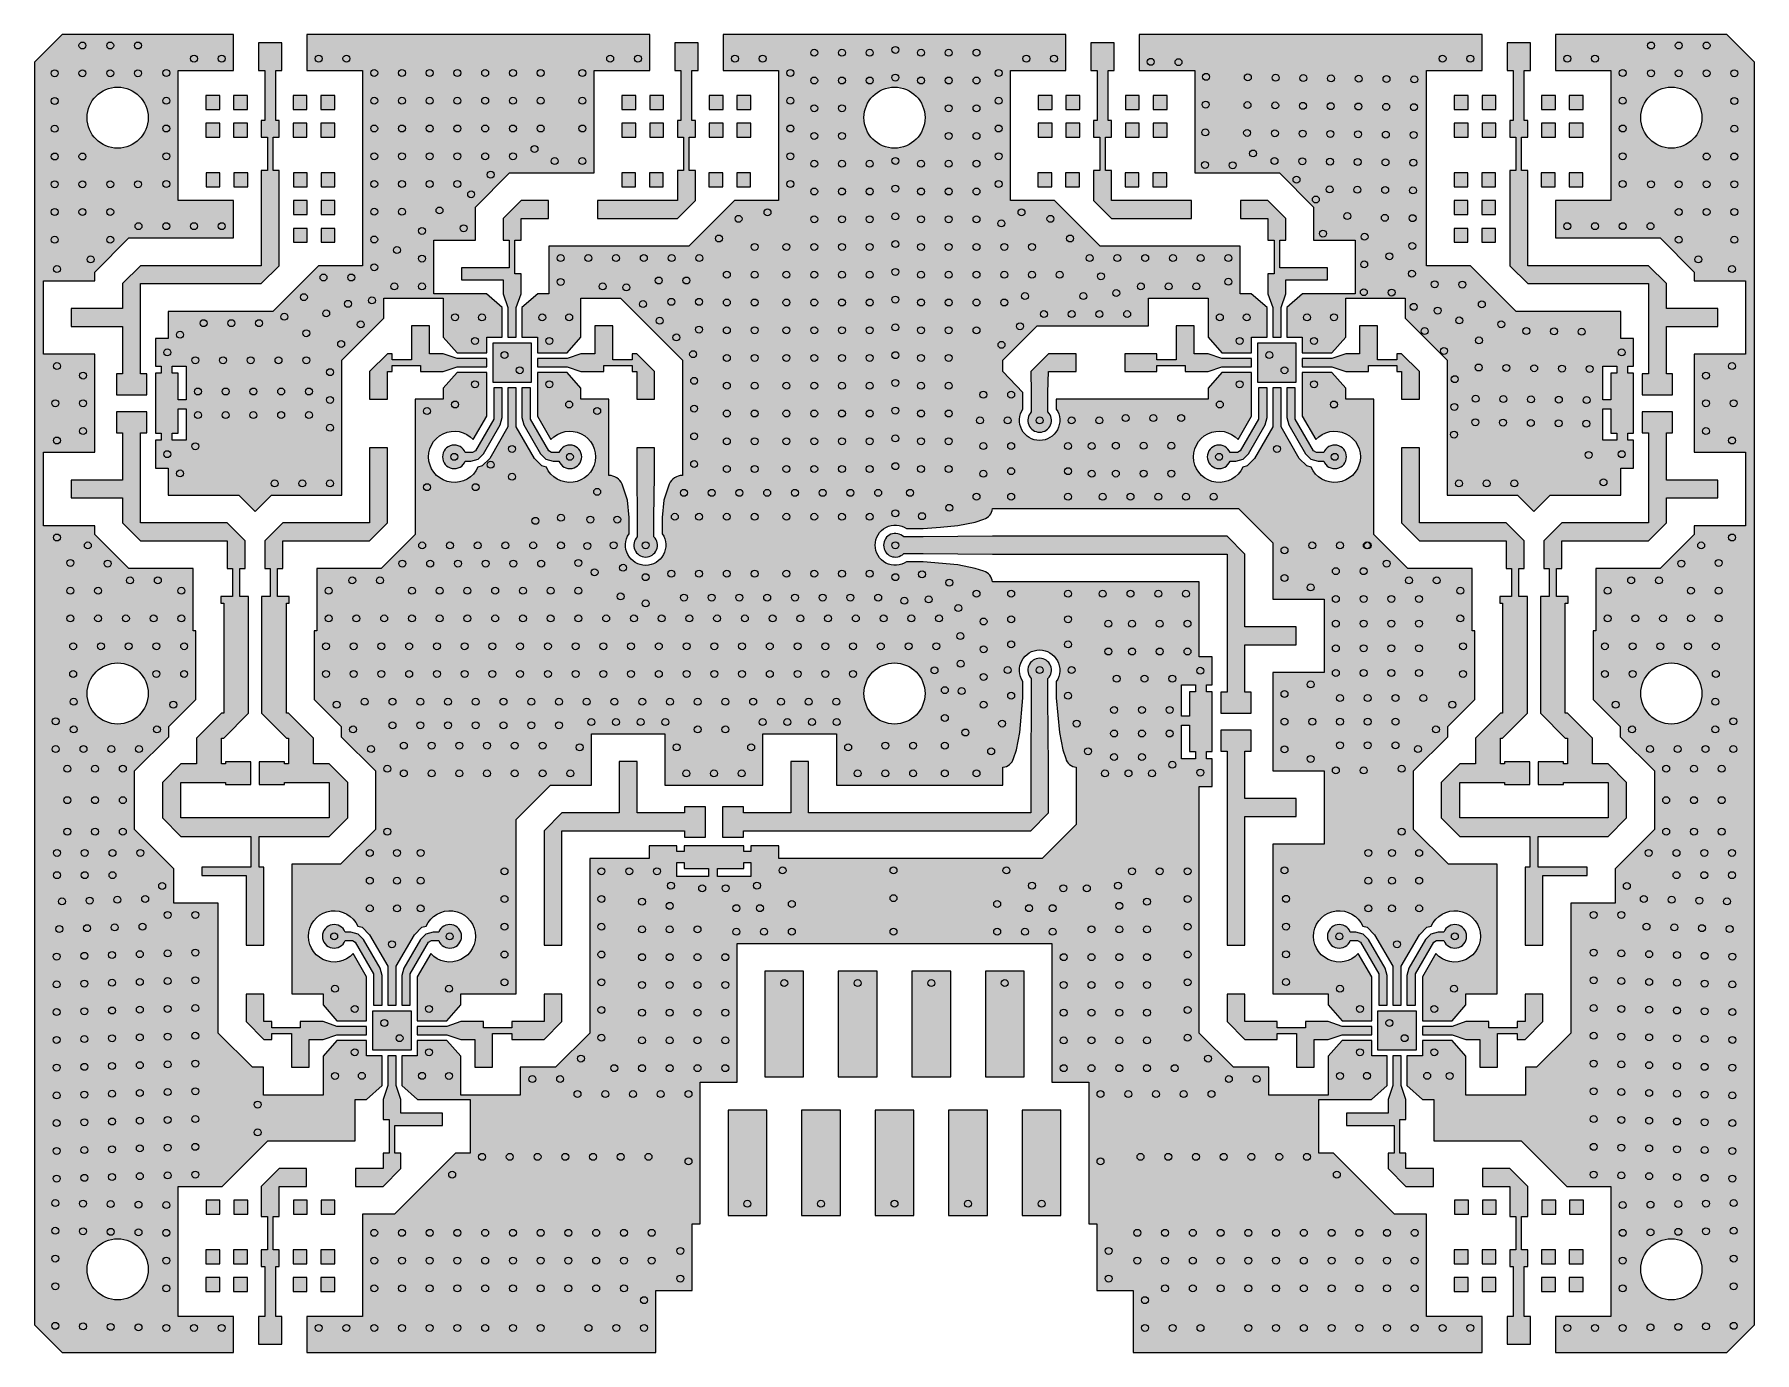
# Model space of a CAD drawing. Header units: millimetres. Extents: x -31 to 31, y 0 to 47.5.
import ezdxf

# ---------------------------------------------------------------- set-up
doc = ezdxf.new("R2010")
doc.units = ezdxf.units.MM
doc.layers.add('TOP', color=42, linetype='CONTINUOUS', true_color=0xda9100)
doc.layers.add('VIAS', color=7, linetype='CONTINUOUS')

msp = doc.modelspace()

# ---------------------------------------------------------------- hatches: boundary and pattern name
at = {"layer": 'TOP'}
h = msp.add_hatch(color=256, dxfattribs=at)
edge = h.paths.add_edge_path(flags=0)
edge.add_arc((-28, 44.5), 1.1, 0, 360)
edge.add_arc((-28, 23.75), 1.1, 0, 360)
edge.add_arc((-28, 3), 1.1, 0, 360)
edge.add_line((-31, 46.5), (-31, 1))
edge.add_line((-31, 1), (-30, 0))
edge.add_line((-30, 0), (-23.8225, 0))
edge.add_line((-23.8225, 0), (-23.8225, 1.298473))
edge.add_line((-23.8225, 1.298473), (-25.8225, 1.298473))
edge.add_line((-25.8225, 1.298473), (-25.8225, 5.990493))
edge.add_line((-25.8225, 5.990493), (-24.236714, 5.990493))
edge.add_line((-24.236714, 5.990493), (-22.591714, 7.635493))
edge.add_line((-22.591714, 7.635493), (-19.4355, 7.635493))
edge.add_line((-19.4355, 7.635493), (-19.4355, 9.122101))
edge.add_line((-19.4355, 9.122101), (-19.0355, 9.122101))
edge.add_line((-19.0355, 9.122101), (-18.4686, 9.622101))
edge.add_line((-18.4686, 9.622101), (-18.4686, 10.688901))
edge.add_line((-18.4686, 10.688901), (-18.7734, 10.688901))
edge.add_line((-18.7734, 10.688901), (-19.0274, 10.688901))
edge.add_line((-19.0274, 10.688901), (-19.0274, 10.942901))
edge.add_line((-19.0274, 10.942901), (-19.0274, 11.247701))
edge.add_line((-19.0274, 11.247701), (-20.0942, 11.247701))
edge.add_line((-20.0942, 11.247701), (-20.5942, 10.680801))
edge.add_line((-20.5942, 10.680801), (-20.5942, 9.280801))
edge.add_line((-20.5942, 9.280801), (-22.7392, 9.280801))
edge.add_line((-22.7392, 9.280801), (-22.7392, 10.280801))
edge.add_line((-22.7392, 10.280801), (-23.139943, 10.280801))
edge.add_line((-23.139943, 10.280801), (-24.370729, 11.511587))
edge.add_line((-24.370729, 11.511587), (-24.370729, 16.195715))
edge.add_line((-24.370729, 16.195715), (-25.970729, 16.195715))
edge.add_line((-25.970729, 16.195715), (-25.970729, 17.434002))
edge.add_line((-25.970729, 17.434002), (-27.38823, 18.851502))
edge.add_line((-27.38823, 18.851502), (-27.38823, 20.959929))
edge.add_line((-27.38823, 20.959929), (-26.15823, 22.189929))
edge.add_line((-26.15823, 22.189929), (-26.15823, 22.554929))
edge.add_line((-26.15823, 22.554929), (-25.17823, 23.534929))
edge.add_line((-25.17823, 23.534929), (-25.17823, 26.010715))
edge.add_line((-25.17823, 26.010715), (-25.27823, 26.010715))
edge.add_line((-25.27823, 26.010715), (-25.27823, 28.250715))
edge.add_line((-25.27823, 28.250715), (-27.591714, 28.250715))
edge.add_line((-27.591714, 28.250715), (-28.8225, 29.481502))
edge.add_line((-28.8225, 29.481502), (-28.822212, 29.795971))
edge.add_line((-28.822212, 29.795971), (-30.672212, 29.795971))
edge.add_line((-30.672212, 29.795971), (-30.672212, 32.440971))
edge.add_line((-30.672212, 32.440971), (-28.821636, 32.440971))
edge.add_line((-28.821636, 32.440971), (-28.821636, 35.974571))
edge.add_line((-28.821636, 35.974571), (-30.672212, 35.974571))
edge.add_line((-30.672212, 35.974571), (-30.672212, 38.619571))
edge.add_line((-30.672212, 38.619571), (-28.822212, 38.619571))
edge.add_line((-28.822212, 38.619571), (-28.8225, 38.932889))
edge.add_line((-28.8225, 38.932889), (-27.590562, 40.164827))
edge.add_line((-27.590562, 40.164827), (-23.8225, 40.164827))
edge.add_line((-23.8225, 40.164827), (-23.8225, 41.509507))
edge.add_line((-23.8225, 41.509507), (-25.8225, 41.509507))
edge.add_line((-25.8225, 41.509507), (-25.8225, 46.201527))
edge.add_line((-25.8225, 46.201527), (-23.8225, 46.201527))
edge.add_line((-23.8225, 46.201527), (-23.8225, 47.5))
edge.add_line((-23.8225, 47.5), (-30, 47.5))
edge.add_line((-30, 47.5), (-31, 46.5))
for points in [[(-27.176924, 38.519827), (-22.8225, 38.519827), (-22.1775, 39.164827), (-22.1775, 42.6), (-22.4, 42.6), (-22.4, 43.8), (-22.1775, 43.8), (-22.1775, 44.4), (-22.3, 44.4), (-22.3, 46.2), (-22.0775, 46.2), (-22.0775, 47.2), (-22.9225, 47.2), (-22.9225, 46.2), (-22.7, 46.2), (-22.7, 44.4), (-22.8225, 44.4), (-22.8225, 43.8), (-22.6, 43.8), (-22.6, 42.6), (-22.8225, 42.6), (-22.8225, 39.164827), (-27.176924, 39.164827), (-27.821924, 38.519827), (-27.822212, 37.619571), (-29.672212, 37.619571), (-29.672212, 36.974571), (-27.822212, 36.974571), (-27.822212, 35.274571), (-28.045812, 35.274571), (-28.045812, 34.512571), (-26.953612, 34.512571), (-26.953612, 35.274571), (-27.177212, 35.274571)], [(-7.1775, 41.509507), (-7.1775, 42.6), (-7.4, 42.6), (-7.4, 43.8), (-7.1775, 43.8), (-7.1775, 44.4), (-7.3, 44.4), (-7.3, 46.2), (-7.0775, 46.2), (-7.0775, 47.2), (-7.9225, 47.2), (-7.9225, 46.2), (-7.7, 46.2), (-7.7, 44.4), (-7.8225, 44.4), (-7.8225, 43.8), (-7.6, 43.8), (-7.6, 42.6), (-7.8225, 42.6), (-7.8225, 41.509507), (-10.7083, 41.509507), (-10.7083, 40.864507), (-7.8225, 40.864507)], [(10.7083, 40.864507), (10.7083, 41.509507), (7.8225, 41.509507), (7.8225, 42.6), (7.6, 42.6), (7.6, 43.8), (7.8225, 43.8), (7.8225, 44.4), (7.7, 44.4), (7.7, 46.2), (7.9225, 46.2), (7.9225, 47.2), (7.0775, 47.2), (7.0775, 46.2), (7.3, 46.2), (7.3, 44.4), (7.1775, 44.4), (7.1775, 43.8), (7.4, 43.8), (7.4, 42.6), (7.1775, 42.6), (7.1775, 41.509507), (7.8225, 40.864507)], [(22.1775, 39.164827), (22.8225, 38.519827), (27.176924, 38.519827), (27.177212, 35.274571), (26.953612, 35.274571), (26.953612, 34.512571), (28.045812, 34.512571), (28.045812, 35.274571), (27.822212, 35.274571), (27.822212, 36.974571), (29.672212, 36.974571), (29.672212, 37.619571), (27.822212, 37.619571), (27.821924, 38.519827), (27.176924, 39.164827), (22.8225, 39.164827), (22.8225, 42.6), (22.6, 42.6), (22.6, 43.8), (22.8225, 43.8), (22.8225, 44.4), (22.7, 44.4), (22.7, 46.2), (22.9225, 46.2), (22.9225, 47.2), (22.0775, 47.2), (22.0775, 46.2), (22.3, 46.2), (22.3, 44.4), (22.1775, 44.4), (22.1775, 43.8), (22.4, 43.8), (22.4, 42.6), (22.1775, 42.6)], [(-13.4603, 41.509507), (-14.1053, 40.864507), (-14.1053, 40.089457), (-13.8828, 40.089457), (-13.8828, 39.089457), (-15.6053, 39.089457), (-15.6053, 38.654457), (-14.1053, 38.654457), (-14.1053, 38.154457), (-13.9352, 37.654457), (-13.9352, 36.587657), (-13.6304, 36.587657), (-13.6304, 37.654457), (-13.4603, 38.154457), (-13.4603, 38.871957), (-13.6828, 38.871957), (-13.6828, 40.089457), (-13.4603, 40.089457), (-13.4603, 40.864507), (-12.4703, 40.864507), (-12.4703, 41.509507)], [(-24.05073, 29.895715), (-27.177212, 29.895715), (-27.177212, 33.140971), (-26.953612, 33.140971), (-26.953612, 33.902971), (-28.045812, 33.902971), (-28.045812, 33.140971), (-27.822212, 33.140971), (-27.822212, 31.440971), (-29.672212, 31.440971), (-29.672212, 30.795971), (-27.822212, 30.795971), (-27.822212, 29.895715), (-27.1775, 29.250715), (-24.05073, 29.250715), (-24.05073, 28.250715), (-23.85823, 28.250715), (-23.85823, 27.250715), (-24.27823, 27.250715), (-24.27823, 27.010715), (-24.17823, 27.010715), (-24.17823, 23.040715), (-24.258229, 23.040715), (-25.15823, 22.140715), (-25.15823, 21.215715), (-25.71823, 21.215715), (-26.38823, 20.545715), (-26.38823, 19.265715), (-25.71823, 18.595715), (-23.19823, 18.595715), (-23.19823, 17.495715), (-24.970729, 17.495715), (-24.970729, 17.195715), (-23.37073, 17.195715), (-23.37073, 14.677801), (-22.72573, 14.677801), (-22.72573, 17.495715), (-22.898229, 17.495715), (-22.898229, 18.595715), (-20.37823, 18.595715), (-19.708229, 19.265715), (-19.708229, 20.545715), (-20.37823, 21.215715), (-20.93823, 21.215715), (-20.93823, 22.140715), (-21.83823, 23.040715), (-21.91823, 23.040715), (-21.91823, 27.010715), (-21.818229, 27.010715), (-21.818229, 27.250715), (-22.23823, 27.250715), (-22.23823, 28.250715), (-22.04573, 28.250715), (-22.04573, 29.250715), (-18.918959, 29.250715), (-18.273959, 29.895715), (-18.273959, 32.598757), (-18.918959, 32.598757), (-18.918959, 29.895715), (-22.04573, 29.895715), (-22.69073, 29.250715), (-22.69073, 28.250715), (-22.49823, 28.250715), (-22.49823, 27.250715), (-22.81823, 27.250715), (-22.81823, 23.040715), (-21.91823, 22.140715), (-21.83823, 22.140715), (-21.83823, 21.215715), (-21.988229, 21.215715), (-21.988229, 21.285715), (-22.898229, 21.285715), (-22.898229, 20.475715), (-21.988229, 20.475715), (-21.988229, 20.545715), (-20.37823, 20.545715), (-20.37823, 19.265715), (-25.71823, 19.265715), (-25.71823, 20.545715), (-24.10823, 20.545715), (-24.10823, 20.475715), (-23.19823, 20.475715), (-23.19823, 21.285715), (-24.10823, 21.285715), (-24.10823, 21.215715), (-24.258229, 21.215715), (-24.258229, 22.140715), (-24.17823, 22.140715), (-23.27823, 23.040715), (-23.27823, 27.250715), (-23.598229, 27.250715), (-23.598229, 28.250715), (-23.40573, 28.250715), (-23.40573, 29.250715)], [(27.177212, 33.140971), (27.177212, 29.895715), (24.05073, 29.895715), (23.40573, 29.250715), (23.40573, 28.250715), (23.59823, 28.250715), (23.59823, 27.250715), (23.27823, 27.250715), (23.27823, 23.040715), (24.17823, 22.140715), (24.25823, 22.140715), (24.25823, 21.215715), (24.10823, 21.215715), (24.10823, 21.285715), (23.19823, 21.285715), (23.19823, 20.475715), (24.10823, 20.475715), (24.10823, 20.545715), (25.71823, 20.545715), (25.71823, 19.265715), (20.37823, 19.265715), (20.37823, 20.545715), (21.98823, 20.545715), (21.98823, 20.475715), (22.89823, 20.475715), (22.89823, 21.285715), (21.98823, 21.285715), (21.98823, 21.215715), (21.83823, 21.215715), (21.83823, 22.140715), (21.91823, 22.140715), (22.81823, 23.040715), (22.81823, 27.250715), (22.49823, 27.250715), (22.49823, 28.250715), (22.69073, 28.250715), (22.69073, 29.250715), (22.04573, 29.895715), (18.918959, 29.895715), (18.918959, 32.598757), (18.273959, 32.598757), (18.273959, 29.895715), (18.918959, 29.250715), (22.04573, 29.250715), (22.04573, 28.250715), (22.23823, 28.250715), (22.23823, 27.250715), (21.818229, 27.250715), (21.818229, 27.010715), (21.91823, 27.010715), (21.91823, 23.040715), (21.83823, 23.040715), (20.93823, 22.140715), (20.93823, 21.215715), (20.37823, 21.215715), (19.70823, 20.545715), (19.70823, 19.265715), (20.37823, 18.595715), (22.89823, 18.595715), (22.89823, 17.495715), (22.72573, 17.495715), (22.72573, 14.677801), (23.37073, 14.677801), (23.37073, 17.195715), (24.97073, 17.195715), (24.97073, 17.495715), (23.19823, 17.495715), (23.19823, 18.595715), (25.71823, 18.595715), (26.38823, 19.265715), (26.38823, 20.545715), (25.71823, 21.215715), (25.15823, 21.215715), (25.15823, 22.140715), (24.25823, 23.040715), (24.17823, 23.040715), (24.17823, 27.010715), (24.27823, 27.010715), (24.27823, 27.250715), (23.85823, 27.250715), (23.85823, 28.250715), (24.05073, 28.250715), (24.05073, 29.250715), (27.1775, 29.250715), (27.822212, 29.895715), (27.822212, 30.795971), (29.672212, 30.795971), (29.672212, 31.440971), (27.822212, 31.440971), (27.822212, 33.140971), (28.045812, 33.140971), (28.045812, 33.902971), (26.953612, 33.902971), (26.953612, 33.140971)], [(-21.4167, 11.925801), (-21.4167, 11.703301), (-22.4392, 11.703301), (-22.4392, 11.925801), (-22.72573, 11.925801), (-22.72573, 12.915801), (-23.37073, 12.915801), (-23.37073, 11.925801), (-22.72573, 11.280801), (-22.4392, 11.280801), (-22.4392, 11.503301), (-21.7392, 11.503301), (-21.7392, 10.280801), (-21.0942, 10.280801), (-21.0942, 11.280801), (-20.5942, 11.280801), (-20.0942, 11.450901), (-19.0274, 11.450901), (-19.0274, 11.755701), (-20.0942, 11.755701), (-20.5942, 11.925801)], [(22.4392, 11.703301), (21.4167, 11.703301), (21.4167, 11.925801), (20.5942, 11.925801), (20.0942, 11.755701), (19.0274, 11.755701), (19.0274, 11.450901), (20.0942, 11.450901), (20.5942, 11.280801), (21.0942, 11.280801), (21.0942, 10.280801), (21.7392, 10.280801), (21.7392, 11.503301), (22.4392, 11.503301), (22.4392, 11.280801), (22.72573, 11.280801), (23.37073, 11.925801), (23.37073, 12.915801), (22.72573, 12.915801), (22.72573, 11.925801), (22.4392, 11.925801)], [(-18.4355, 5.990493), (-17.7905, 6.635493), (-17.7905, 7.187101), (-18.013, 7.187101), (-18.013, 8.187101), (-16.2905, 8.187101), (-16.2905, 8.622101), (-17.7905, 8.622101), (-17.7905, 9.122101), (-17.9606, 9.622101), (-17.9606, 10.688901), (-18.2654, 10.688901), (-18.2654, 9.622101), (-18.4355, 9.122101), (-18.4355, 8.404601), (-18.213, 8.404601), (-18.213, 7.187101), (-18.4355, 7.187101), (-18.4355, 6.635493), (-19.4255, 6.635493), (-19.4255, 5.990493)], [(-22.4, 4.9), (-22.1775, 4.9), (-22.1775, 5.990493), (-21.1875, 5.990493), (-21.1875, 6.635493), (-22.1775, 6.635493), (-22.8225, 5.990493), (-22.8225, 4.9), (-22.6, 4.9), (-22.6, 3.7), (-22.8225, 3.7), (-22.8225, 3.1), (-22.7, 3.1), (-22.7, 1.3), (-22.9225, 1.3), (-22.9225, 0.3), (-22.0775, 0.3), (-22.0775, 1.3), (-22.3, 1.3), (-22.3, 3.1), (-22.1775, 3.1), (-22.1775, 3.7), (-22.4, 3.7)], [(22.1775, 5.990493), (22.1775, 4.9), (22.4, 4.9), (22.4, 3.7), (22.1775, 3.7), (22.1775, 3.1), (22.3, 3.1), (22.3, 1.3), (22.0775, 1.3), (22.0775, 0.3), (22.9225, 0.3), (22.9225, 1.3), (22.7, 1.3), (22.7, 3.1), (22.8225, 3.1), (22.8225, 3.7), (22.6, 3.7), (22.6, 4.9), (22.8225, 4.9), (22.8225, 5.990493), (22.1775, 6.635493), (21.1875, 6.635493), (21.1875, 5.990493)]]:
    msp.add_hatch(color=256, dxfattribs=at).paths.add_polyline_path(points, flags=0)
h = msp.add_hatch(color=256, dxfattribs=at)
edge = h.paths.add_edge_path(flags=0)
edge.add_line((-25.531212, 35.541271), (-25.531212, 34.33085))
edge.add_line((-25.531212, 34.33085), (-25.823312, 34.33085))
edge.add_line((-25.823312, 34.33085), (-25.823312, 35.287271))
edge.add_line((-25.823312, 35.287271), (-26.036112, 35.287271))
edge.add_line((-26.036112, 35.287271), (-26.036112, 35.541271))
edge.add_line((-26.036112, 35.541271), (-25.531212, 35.541271))
edge.add_line((-26.036112, 33.128271), (-25.823312, 33.128271))
edge.add_line((-25.823312, 33.128271), (-25.823312, 34.007771))
edge.add_line((-25.823312, 34.007771), (-25.531212, 34.007771))
edge.add_line((-25.531212, 34.007771), (-25.531212, 32.874271))
edge.add_line((-25.531212, 32.874271), (-26.036112, 32.874271))
edge.add_line((-26.036112, 32.874271), (-26.036112, 33.128271))
edge.add_line((-26.436112, 35.541271), (-26.436112, 35.287271))
edge.add_line((-26.436112, 35.287271), (-26.636112, 35.287271))
edge.add_line((-26.636112, 35.287271), (-26.636112, 33.128271))
edge.add_line((-26.636112, 33.128271), (-26.436112, 33.128271))
edge.add_line((-26.436112, 33.128271), (-26.436112, 32.874271))
edge.add_line((-26.436112, 32.874271), (-26.636112, 32.874271))
edge.add_line((-26.636112, 32.874271), (-26.636112, 31.874271))
edge.add_line((-26.636112, 31.874271), (-26.176636, 31.874271))
edge.add_line((-26.176636, 31.874271), (-26.1775, 30.895715))
edge.add_line((-26.1775, 30.895715), (-23.636516, 30.895715))
edge.add_line((-23.636516, 30.895715), (-23.04823, 30.307429))
edge.add_line((-23.04823, 30.307429), (-22.459943, 30.895715))
edge.add_line((-22.459943, 30.895715), (-19.918959, 30.895715))
edge.add_line((-19.918959, 30.895715), (-19.918959, 35.76497))
edge.add_line((-19.918959, 35.76497), (-18.409, 37.274929))
edge.add_line((-18.409, 37.274929), (-18.409, 37.995757))
edge.add_line((-18.409, 37.995757), (-16.264, 37.995757))
edge.add_line((-16.264, 37.995757), (-16.264, 36.595757))
edge.add_line((-16.264, 36.595757), (-15.764, 36.028857))
edge.add_line((-15.764, 36.028857), (-14.6972, 36.028857))
edge.add_line((-14.6972, 36.028857), (-14.6972, 36.333657))
edge.add_line((-14.6972, 36.333657), (-14.6972, 36.587657))
edge.add_line((-14.6972, 36.587657), (-14.4432, 36.587657))
edge.add_line((-14.4432, 36.587657), (-14.1384, 36.587657))
edge.add_line((-14.1384, 36.587657), (-14.1384, 37.654457))
edge.add_line((-14.1384, 37.654457), (-14.7053, 38.154457))
edge.add_line((-14.7053, 38.154457), (-16.6053, 38.154457))
edge.add_line((-16.6053, 38.154457), (-16.6053, 40.089457))
edge.add_line((-16.6053, 40.089457), (-15.1053, 40.089457))
edge.add_line((-15.1053, 40.089457), (-15.1053, 41.27872))
edge.add_line((-15.1053, 41.27872), (-13.874514, 42.509507))
edge.add_line((-13.874514, 42.509507), (-10.8225, 42.509507))
edge.add_line((-10.8225, 42.509507), (-10.8225, 46.201527))
edge.add_line((-10.8225, 46.201527), (-8.8225, 46.201527))
edge.add_line((-8.8225, 46.201527), (-8.8225, 47.5))
edge.add_line((-8.8225, 47.5), (-21.1775, 47.5))
edge.add_line((-21.1775, 47.5), (-21.1775, 46.201527))
edge.add_line((-21.1775, 46.201527), (-19.1775, 46.201527))
edge.add_line((-19.1775, 46.201527), (-19.1775, 39.164827))
edge.add_line((-19.1775, 39.164827), (-20.763286, 39.164827))
edge.add_line((-20.763286, 39.164827), (-22.408286, 37.519827))
edge.add_line((-22.408286, 37.519827), (-26.176636, 37.519827))
edge.add_line((-26.176636, 37.519827), (-26.176636, 36.546271))
edge.add_line((-26.176636, 36.546271), (-26.636112, 36.546271))
edge.add_line((-26.636112, 36.546271), (-26.636112, 35.541271))
edge.add_line((-26.636112, 35.541271), (-26.436112, 35.541271))
h = msp.add_hatch(color=256, dxfattribs=at)
edge = h.paths.add_edge_path(flags=0)
edge.add_arc((0, 44.5), 1.1, 0, 360)
edge.add_arc((-0, 23.75), 1.1, 0, 360)
edge.add_line((-5.173447, 17.155401), (-6.383868, 17.155401))
edge.add_line((-6.383868, 17.155401), (-6.383868, 17.447501))
edge.add_line((-6.383868, 17.447501), (-5.427447, 17.447501))
edge.add_line((-5.427447, 17.447501), (-5.427447, 17.660301))
edge.add_line((-5.427447, 17.660301), (-5.173447, 17.660301))
edge.add_line((-5.173447, 17.660301), (-5.173447, 17.155401))
edge.add_line((-7.840447, 17.155401), (-7.840447, 17.660301))
edge.add_line((-7.840447, 17.660301), (-7.586447, 17.660301))
edge.add_line((-7.586447, 17.660301), (-7.586447, 17.447501))
edge.add_line((-7.586447, 17.447501), (-6.706947, 17.447501))
edge.add_line((-6.706947, 17.447501), (-6.706947, 17.155401))
edge.add_line((-6.706947, 17.155401), (-7.840447, 17.155401))
edge.add_line((10.845721, 21.401101), (10.340821, 21.401101))
edge.add_line((10.340821, 21.401101), (10.340821, 22.611522))
edge.add_line((10.340821, 22.611522), (10.632921, 22.611522))
edge.add_line((10.632921, 22.611522), (10.632921, 21.655101))
edge.add_line((10.632921, 21.655101), (10.845721, 21.655101))
edge.add_line((10.845721, 21.655101), (10.845721, 21.401101))
edge.add_line((10.845721, 23.814101), (10.632921, 23.814101))
edge.add_line((10.632921, 23.814101), (10.632921, 22.934601))
edge.add_line((10.632921, 22.934601), (10.340821, 22.934601))
edge.add_line((10.340821, 22.934601), (10.340821, 24.068101))
edge.add_line((10.340821, 24.068101), (10.845721, 24.068101))
edge.add_line((10.845721, 24.068101), (10.845721, 23.814101))
edge.add_line((19.0274, 11.958826), (20.0942, 11.958826))
edge.add_line((20.0942, 11.958826), (20.5942, 12.525801))
edge.add_line((20.5942, 12.525801), (20.5942, 12.925801))
edge.add_line((20.5942, 12.925801), (21.72573, 12.925801))
edge.add_line((21.72573, 12.925801), (21.72573, 17.595715))
edge.add_line((21.72573, 17.595715), (19.964016, 17.595715))
edge.add_line((19.964016, 17.595715), (18.708229, 18.851502))
edge.add_line((18.708229, 18.851502), (18.708229, 20.959929))
edge.add_line((18.708229, 20.959929), (19.938229, 22.189929))
edge.add_line((19.938229, 22.189929), (19.938229, 22.554929))
edge.add_line((19.938229, 22.554929), (20.918229, 23.534929))
edge.add_line((20.918229, 23.534929), (20.918229, 26.010715))
edge.add_line((20.918229, 26.010715), (20.818229, 26.010715))
edge.add_line((20.818229, 26.010715), (20.818229, 28.250715))
edge.add_line((20.818229, 28.250715), (18.504745, 28.250715))
edge.add_line((18.504745, 28.250715), (17.273959, 29.481502))
edge.add_line((17.273959, 29.481502), (17.273959, 34.350757))
edge.add_line((17.273959, 34.350757), (16.264, 34.350757))
edge.add_line((16.264, 34.350757), (16.264, 34.750757))
edge.add_line((16.264, 34.750757), (15.764, 35.317732))
edge.add_line((15.764, 35.317732), (14.6972, 35.317732))
edge.add_line((14.6972, 35.317732), (14.6972, 35.012932))
edge.add_line((14.6972, 35.012932), (14.6972, 33.739057))
edge.add_line((14.6972, 33.739057), (15.181273, 32.900617))
edge.add_arc((15.86548636284057, 32.27814094564188), 0.9249996562912037, 350.60141348232014, 137.7050488080715, ccw=False)
edge.add_arc((15.86548615108197, 32.27813987249026), 0.9249996899604397, 203.4978458787382, 350.6014812044897, ccw=False)
edge.add_line((15.017192, 31.909329), (14.860472, 31.951322))
edge.add_line((14.860472, 31.951322), (14.590321, 32.221474))
edge.add_line((14.590321, 32.221474), (13.935199, 33.356178))
edge.add_line((13.935199, 33.356178), (13.935199, 33.692057))
edge.add_line((13.935199, 33.692057), (13.9352, 34.758857))
edge.add_line((13.9352, 34.758857), (13.6304, 34.758857))
edge.add_line((13.6304, 34.758857), (13.6304, 33.356178))
edge.add_line((13.6304, 33.356178), (12.975797, 32.221474))
edge.add_line((12.975797, 32.221474), (12.705646, 31.951322))
edge.add_line((12.705646, 31.951322), (12.548926, 31.909329))
edge.add_arc((11.70063184891803, 32.27813987249026), 0.9249996899604388, 189.3985187955103, 336.50215412126175, ccw=False)
edge.add_arc((11.70063163715943, 32.27814094564188), 0.9249996562912037, 42.294951191928476, 189.3985865176798, ccw=False)
edge.add_line((12.384845, 32.900617), (12.8684, 33.739057))
edge.add_line((12.8684, 33.739057), (12.8684, 35.012932))
edge.add_line((12.8684, 35.012932), (12.8684, 35.317732))
edge.add_line((12.8684, 35.317732), (11.8016, 35.317732))
edge.add_line((11.8016, 35.317732), (11.3016, 34.750757))
edge.add_line((11.3016, 34.750757), (11.3016, 34.350757))
edge.add_line((11.3016, 34.350757), (5.830774, 34.350757))
edge.add_line((5.830774, 34.350757), (5.830774, 33.999764))
edge.add_arc((5.230786620775244, 33.59277431596076), 0.7250003159608626, 270.00002996961183, 34.15023794461479, ccw=False)
edge.add_arc((5.230787379224757, 33.59277431596076), 0.7250003159608626, 145.8497620553852, 269.99997003038817, ccw=False)
edge.add_line((4.630800000000001, 33.999764), (4.6308, 34.592757))
edge.add_line((4.6308, 34.592757), (3.908287, 35.350757))
edge.add_line((3.908287, 35.350757), (3.908287, 35.764957))
edge.add_line((3.908287, 35.764957), (5.139086, 36.995757))
edge.add_line((5.139086, 36.995757), (9.1566, 36.995757))
edge.add_line((9.1566, 36.995757), (9.1566, 37.995757))
edge.add_line((9.1566, 37.995757), (11.3016, 37.995757))
edge.add_line((11.3016, 37.995757), (11.3016, 36.595757))
edge.add_line((11.3016, 36.595757), (11.8016, 36.028857))
edge.add_line((11.8016, 36.028857), (12.8684, 36.028857))
edge.add_line((12.8684, 36.028857), (12.8684, 36.333657))
edge.add_line((12.8684, 36.333657), (12.8684, 36.587657))
edge.add_line((12.8684, 36.587657), (13.1224, 36.587657))
edge.add_line((13.1224, 36.587657), (13.4272, 36.587657))
edge.add_line((13.4272, 36.587657), (13.4272, 37.654457))
edge.add_line((13.4272, 37.654457), (12.8603, 38.154457))
edge.add_line((12.8603, 38.154457), (12.4603, 38.154457))
edge.add_line((12.4603, 38.154457), (12.4603, 39.864507))
edge.add_line((12.4603, 39.864507), (7.408286, 39.864507))
edge.add_line((7.408286, 39.864507), (5.763286, 41.509507))
edge.add_line((5.763286, 41.509507), (4.1775, 41.509507))
edge.add_line((4.1775, 41.509507), (4.1775, 46.201527))
edge.add_line((4.1775, 46.201527), (6.1775, 46.201527))
edge.add_line((6.1775, 46.201527), (6.1775, 47.5))
edge.add_line((6.1775, 47.5), (-6.1775, 47.5))
edge.add_line((-6.1775, 47.5), (-6.1775, 46.201527))
edge.add_line((-6.1775, 46.201527), (-4.1775, 46.201527))
edge.add_line((-4.1775, 46.201527), (-4.1775, 41.509507))
edge.add_line((-4.1775, 41.509507), (-5.763286, 41.509507))
edge.add_line((-5.763286, 41.509507), (-7.408286, 39.864507))
edge.add_line((-7.408286, 39.864507), (-12.4603, 39.864507))
edge.add_line((-12.4603, 39.864507), (-12.4603, 38.154457))
edge.add_line((-12.4603, 38.154457), (-12.8603, 38.154457))
edge.add_line((-12.8603, 38.154457), (-13.4272, 37.654457))
edge.add_line((-13.4272, 37.654457), (-13.4272, 36.587657))
edge.add_line((-13.4272, 36.587657), (-13.1224, 36.587657))
edge.add_line((-13.1224, 36.587657), (-12.8684, 36.587657))
edge.add_line((-12.8684, 36.587657), (-12.8684, 36.333657))
edge.add_line((-12.8684, 36.333657), (-12.8684, 36.028857))
edge.add_line((-12.8684, 36.028857), (-11.8016, 36.028857))
edge.add_line((-11.8016, 36.028857), (-11.3016, 36.595757))
edge.add_line((-11.3016, 36.595757), (-11.3016, 37.995757))
edge.add_line((-11.3016, 37.995757), (-9.877427, 37.995757))
edge.add_line((-9.877427, 37.995757), (-7.646664, 35.764993))
edge.add_line((-7.646664, 35.764993), (-7.646664, 31.608757))
edge.add_arc((-7.621940412985012, 31.05976078117669), 0.5495526399146704, 92.57852545580025, 123.544541339627)
edge.add_arc((-7.621940547032824, 31.05976105877283), 0.5495523344775396, 123.5445456843568, 154.5105615681829)
edge.add_line((-8.118002, 31.296258), (-8.313516, 30.717755))
edge.add_line((-8.313516, 30.717755), (-8.369167, 30.092757))
edge.add_line((-8.369167, 30.092757), (-8.369167000000001, 29.499738))
edge.add_arc((-8.969154379224758, 29.09274831596076), 0.7250003159608628, 270.000029969612, 34.15023794461479, ccw=False)
edge.add_arc((-8.969153620775241, 29.09274831596076), 0.7250003159608629, 145.8497620553852, 269.999970030388, ccw=False)
edge.add_line((-9.569140999999998, 29.499738), (-9.569141, 30.092757))
edge.add_line((-9.569141, 30.092757), (-9.624766, 30.717755))
edge.add_line((-9.624766, 30.717755), (-9.82028, 31.296258))
edge.add_arc((-10.31634145296718, 31.05976105877283), 0.5495523344775436, 25.48943843181736, 56.45545431564348)
edge.add_arc((-10.31635308701499, 31.0597192657097), 0.549593596141062, 56.45685104720275, 87.42286693102925)
edge.add_line((-10.291641, 31.608757), (-10.291641, 34.350757))
edge.add_line((-10.291641, 34.350757), (-11.3016, 34.350757))
edge.add_line((-11.3016, 34.350757), (-11.3016, 34.750757))
edge.add_line((-11.3016, 34.750757), (-11.8016, 35.317732))
edge.add_line((-11.8016, 35.317732), (-12.8684, 35.317732))
edge.add_line((-12.8684, 35.317732), (-12.8684, 35.012932))
edge.add_line((-12.8684, 35.012932), (-12.8684, 33.739057))
edge.add_line((-12.8684, 33.739057), (-12.384327, 32.900617))
edge.add_arc((-11.70011313715944, 32.27814079802687), 0.9250001254735593, 350.6014275606202, 137.7050628863711, ccw=False)
edge.add_arc((-11.70011334891803, 32.27814002010528), 0.9250002073542326, 203.4978419155282, 350.6014772412792, ccw=False)
edge.add_line((-12.548408, 31.909329), (-12.705127, 31.951322))
edge.add_line((-12.705127, 31.951322), (-12.975279, 32.221474))
edge.add_line((-12.975279, 32.221474), (-13.630401, 33.356178))
edge.add_line((-13.630401, 33.356178), (-13.6304, 34.758857))
edge.add_line((-13.6304, 34.758857), (-13.9352, 34.758857))
edge.add_line((-13.9352, 34.758857), (-13.935199, 33.692057))
edge.add_line((-13.935199, 33.692057), (-13.935199, 33.356178))
edge.add_line((-13.935199, 33.356178), (-14.590321, 32.221474))
edge.add_line((-14.590321, 32.221474), (-14.860473, 31.951322))
edge.add_line((-14.860473, 31.951322), (-15.017192, 31.909329))
edge.add_arc((-15.86548665108197, 32.27814002010528), 0.9250002073542317, 189.3985227587208, 336.5021580844718, ccw=False)
edge.add_arc((-15.86548686284056, 32.27814079802687), 0.9250001254735593, 42.29493711362892, 189.3985724393798, ccw=False)
edge.add_line((-15.181273, 32.900617), (-14.6972, 33.739057))
edge.add_line((-14.6972, 33.739057), (-14.6972, 35.012339))
edge.add_line((-14.6972, 35.012339), (-14.6972, 35.317139))
edge.add_line((-14.6972, 35.317139), (-15.764, 35.317139))
edge.add_line((-15.764, 35.317139), (-16.264, 34.750757))
edge.add_line((-16.264, 34.750757), (-16.264, 34.350757))
edge.add_line((-16.264, 34.350757), (-17.273959, 34.350757))
edge.add_line((-17.273959, 34.350757), (-17.273959, 29.481502))
edge.add_line((-17.273959, 29.481502), (-18.504745, 28.250715))
edge.add_line((-18.504745, 28.250715), (-20.818229, 28.250715))
edge.add_line((-20.818229, 28.250715), (-20.818229, 26.010715))
edge.add_line((-20.818229, 26.010715), (-20.91823, 26.010715))
edge.add_line((-20.91823, 26.010715), (-20.91823, 23.534929))
edge.add_line((-20.91823, 23.534929), (-19.938229, 22.554929))
edge.add_line((-19.938229, 22.554929), (-19.938229, 22.189929))
edge.add_line((-19.938229, 22.189929), (-18.708229, 20.959929))
edge.add_line((-18.708229, 20.959929), (-18.708229, 18.851502))
edge.add_line((-18.708229, 18.851502), (-19.964016, 17.595715))
edge.add_line((-19.964016, 17.595715), (-21.72573, 17.595715))
edge.add_line((-21.72573, 17.595715), (-21.72573, 12.925801))
edge.add_line((-21.72573, 12.925801), (-20.5942, 12.925801))
edge.add_line((-20.5942, 12.925801), (-20.5942, 12.525801))
edge.add_line((-20.5942, 12.525801), (-20.0942, 11.958826))
edge.add_line((-20.0942, 11.958826), (-19.0274, 11.958826))
edge.add_line((-19.0274, 11.958826), (-19.0274, 12.263626))
edge.add_line((-19.0274, 12.263626), (-19.0274, 13.537501))
edge.add_line((-19.0274, 13.537501), (-19.511473, 14.37594))
edge.add_arc((-20.19568636284056, 14.99841605435812), 0.9249996562912062, 170.60141348232, 317.70504880807135, ccw=False)
edge.add_arc((-20.19568615108197, 14.99841712750974), 0.92499968996044, 23.49784587873819, 170.6014812044895, ccw=False)
edge.add_line((-19.347392, 15.367228), (-19.190672, 15.325235))
edge.add_line((-19.190672, 15.325235), (-18.920521, 15.055084))
edge.add_line((-18.920521, 15.055084), (-18.2654, 13.920379))
edge.add_line((-18.2654, 13.920379), (-18.2654, 12.517701))
edge.add_line((-18.2654, 12.517701), (-17.9606, 12.517701))
edge.add_line((-17.9606, 12.517701), (-17.960601, 13.584501))
edge.add_line((-17.960601, 13.584501), (-17.960601, 13.920379))
edge.add_line((-17.960601, 13.920379), (-17.305479, 15.055084))
edge.add_line((-17.305479, 15.055084), (-17.035328, 15.325235))
edge.add_line((-17.035328, 15.325235), (-16.878608, 15.367228))
edge.add_arc((-16.03031384891803, 14.99841712750974), 0.92499968996044, 9.398518795510483, 156.5021541212618, ccw=False)
edge.add_arc((-16.03031363715943, 14.99841605435812), 0.9249996562912062, 222.2949511919286, 9.398586517679973, ccw=False)
edge.add_line((-16.714527, 14.37594), (-17.1986, 13.537501))
edge.add_line((-17.1986, 13.537501), (-17.1986, 12.263626))
edge.add_line((-17.1986, 12.263626), (-17.1986, 11.958826))
edge.add_line((-17.1986, 11.958826), (-16.1318, 11.958826))
edge.add_line((-16.1318, 11.958826), (-15.6318, 12.525801))
edge.add_line((-15.6318, 12.525801), (-15.6318, 12.925801))
edge.add_line((-15.6318, 12.925801), (-13.631821, 12.925801))
edge.add_line((-13.631821, 12.925801), (-13.631821, 19.215614))
edge.add_line((-13.631821, 19.215614), (-12.401034, 20.446401))
edge.add_line((-12.401034, 20.446401), (-10.918747, 20.446401))
edge.add_line((-10.918747, 20.446401), (-10.918747, 22.296401))
edge.add_line((-10.918747, 22.296401), (-8.273747, 22.296401))
edge.add_line((-8.273747, 22.296401), (-8.273747, 20.445825))
edge.add_line((-8.273747, 20.445825), (-4.740147, 20.445825))
edge.add_line((-4.740147, 20.445825), (-4.740147, 22.296401))
edge.add_line((-4.740147, 22.296401), (-2.095147, 22.296401))
edge.add_line((-2.095147, 22.296401), (-2.095147, 20.446401))
edge.add_line((-2.095147, 20.446401), (3.908287, 20.446401))
edge.add_line((3.908287, 20.446401), (3.908287, 21.092748))
edge.add_arc((3.878053219623152, 21.52052543792663), 0.4288445148010449, 274.042738484638, 309.2245688194758)
edge.add_arc((3.878052832776987, 21.52052542019888), 0.4288447456945829, 309.2246103558882, 344.4064406907257)
edge.add_line((4.291112999999998, 21.405247), (4.393925, 21.717746))
edge.add_line((4.393925, 21.717746), (4.51955, 22.342744))
edge.add_line((4.51955, 22.342744), (4.6308, 23.59274))
edge.add_line((4.6308, 23.59274), (4.6308, 24.185758))
edge.add_arc((5.230787379224757, 24.59274768403924), 0.725000315960863, 90.00002996961177, 214.1502379446147, ccw=False)
edge.add_arc((5.230786620775242, 24.59274768403924), 0.7250003159608621, 325.84976205538516, 89.999970030388, ccw=False)
edge.add_line((5.830773999999997, 24.185758), (5.830774, 23.59274))
edge.add_line((5.830774, 23.59274), (5.886425, 22.967742))
edge.add_line((5.886425, 22.967742), (5.94205, 22.342744))
edge.add_line((5.94205, 22.342744), (6.067675, 21.717746))
edge.add_line((6.067675, 21.717746), (6.170487999999999, 21.405247))
edge.add_arc((6.583551670173997, 21.52052774233758), 0.4288487439313758, 195.593732330554, 230.773324415447)
edge.add_arc((6.583553193739688, 21.52053046864325), 0.4288518193525547, 230.7733970763859, 265.9529891612783)
edge.add_line((6.553287, 21.092748), (6.553287, 19.032174))
edge.add_line((6.553287, 19.032174), (5.322514, 17.801401))
edge.add_line((5.322514, 17.801401), (-4.168447, 17.800825))
edge.add_line((-4.168447, 17.800825), (-4.168447, 18.260301))
edge.add_line((-4.168447, 18.260301), (-5.173447, 18.260301))
edge.add_line((-5.173447, 18.260301), (-5.173447, 18.060301))
edge.add_line((-5.173447, 18.060301), (-5.427447, 18.060301))
edge.add_line((-5.427447, 18.060301), (-5.427447, 18.260301))
edge.add_line((-5.427447, 18.260301), (-7.586447, 18.260301))
edge.add_line((-7.586447, 18.260301), (-7.586447, 18.060301))
edge.add_line((-7.586447, 18.060301), (-7.840447, 18.060301))
edge.add_line((-7.840447, 18.060301), (-7.840447, 18.260301))
edge.add_line((-7.840447, 18.260301), (-8.840447, 18.260301))
edge.add_line((-8.840447, 18.260301), (-8.840447, 17.800825))
edge.add_line((-8.840447, 17.800825), (-10.986821, 17.800825))
edge.add_line((-10.986821, 17.800825), (-10.986821, 11.511587))
edge.add_line((-10.986821, 11.511587), (-12.217607, 10.280801))
edge.add_line((-12.217607, 10.280801), (-13.4868, 10.280801))
edge.add_line((-13.4868, 10.280801), (-13.4868, 9.280801))
edge.add_line((-13.4868, 9.280801), (-15.6318, 9.280801))
edge.add_line((-15.6318, 9.280801), (-15.6318, 10.680801))
edge.add_line((-15.6318, 10.680801), (-16.1318, 11.247701))
edge.add_line((-16.1318, 11.247701), (-17.1986, 11.247701))
edge.add_line((-17.1986, 11.247701), (-17.1986, 10.942901))
edge.add_line((-17.1986, 10.942901), (-17.1986, 10.688901))
edge.add_line((-17.1986, 10.688901), (-17.4526, 10.688901))
edge.add_line((-17.4526, 10.688901), (-17.7574, 10.688901))
edge.add_line((-17.7574, 10.688901), (-17.7574, 9.622101))
edge.add_line((-17.7574, 9.622101), (-17.1905, 9.122101))
edge.add_line((-17.1905, 9.122101), (-15.2905, 9.122101))
edge.add_line((-15.2905, 9.122101), (-15.2905, 7.187101))
edge.add_line((-15.2905, 7.187101), (-15.824679, 7.187101))
edge.add_line((-15.824679, 7.187101), (-18.021286, 4.990493))
edge.add_line((-18.021286, 4.990493), (-19.1775, 4.990493))
edge.add_line((-19.1775, 4.990493), (-19.1775, 1.298473))
edge.add_line((-19.1775, 1.298473), (-21.1775, 1.298473))
edge.add_line((-21.1775, 1.298473), (-21.1775, 0))
edge.add_line((-21.1775, 0), (-8.602971, 0))
edge.add_line((-8.602971, 0), (-8.602971, 2.24))
edge.add_line((-8.602971, 2.24), (-7.29, 2.24))
edge.add_line((-7.29, 2.24), (-7.29, 4.64))
edge.add_line((-7.29, 4.64), (-7, 4.64))
edge.add_line((-7, 4.64), (-7, 9.74))
edge.add_line((-7, 9.74), (-5.675, 9.74))
edge.add_line((-5.675, 9.74), (-5.675, 14.74))
edge.add_line((-5.675, 14.74), (5.675, 14.74))
edge.add_line((5.675, 14.74), (5.675, 9.74))
edge.add_line((5.675, 9.74), (7, 9.74))
edge.add_line((7, 9.74), (7, 4.64))
edge.add_line((7, 4.64), (7.29, 4.64))
edge.add_line((7.29, 4.64), (7.29, 2.24))
edge.add_line((7.29, 2.24), (8.602971, 2.24))
edge.add_line((8.602971, 2.24), (8.602971, 0))
edge.add_line((8.602971, 0), (21.1775, -0))
edge.add_line((21.1775, -0), (21.1775, 1.298473))
edge.add_line((21.1775, 1.298473), (19.1775, 1.298473))
edge.add_line((19.1775, 1.298473), (19.1775, 4.990493))
edge.add_line((19.1775, 4.990493), (18.021286, 4.990493))
edge.add_line((18.021286, 4.990493), (15.824679, 7.187101))
edge.add_line((15.824679, 7.187101), (15.2905, 7.187101))
edge.add_line((15.2905, 7.187101), (15.2905, 9.122101))
edge.add_line((15.2905, 9.122101), (17.1905, 9.122101))
edge.add_line((17.1905, 9.122101), (17.7574, 9.622101))
edge.add_line((17.7574, 9.622101), (17.7574, 10.688901))
edge.add_line((17.7574, 10.688901), (17.4526, 10.688901))
edge.add_line((17.4526, 10.688901), (17.1986, 10.688901))
edge.add_line((17.1986, 10.688901), (17.1986, 10.942901))
edge.add_line((17.1986, 10.942901), (17.1986, 11.247701))
edge.add_line((17.1986, 11.247701), (16.1318, 11.247701))
edge.add_line((16.1318, 11.247701), (15.6318, 10.680801))
edge.add_line((15.6318, 10.680801), (15.6318, 9.280801))
edge.add_line((15.6318, 9.280801), (13.4868, 9.280801))
edge.add_line((13.4868, 9.280801), (13.4868, 10.280801))
edge.add_line((13.4868, 10.280801), (12.217607, 10.280801))
edge.add_line((12.217607, 10.280801), (10.986245, 11.512163))
edge.add_line((10.986245, 11.512163), (10.986245, 20.396101))
edge.add_line((10.986245, 20.396101), (11.445721, 20.396101))
edge.add_line((11.445721, 20.396101), (11.445721, 21.401101))
edge.add_line((11.445721, 21.401101), (11.245721, 21.401101))
edge.add_line((11.245721, 21.401101), (11.245721, 21.655101))
edge.add_line((11.245721, 21.655101), (11.445721, 21.655101))
edge.add_line((11.445721, 21.655101), (11.445721, 23.814101))
edge.add_line((11.445721, 23.814101), (11.245721, 23.814101))
edge.add_line((11.245721, 23.814101), (11.245721, 24.068101))
edge.add_line((11.245721, 24.068101), (11.445721, 24.068101))
edge.add_line((11.445721, 24.068101), (11.445721, 25.068101))
edge.add_line((11.445721, 25.068101), (10.986821, 25.068101))
edge.add_line((10.986821, 25.068101), (10.986821, 27.770248))
edge.add_line((10.986821, 27.770248), (3.530819999999999, 27.770248))
edge.add_arc((3.103042062073368, 27.74001264255587), 0.4288451247438118, 4.042943954548515, 39.22477428938646)
edge.add_arc((3.103042079801117, 27.74001540984427), 0.4288433610814769, 39.22448937217051, 74.40631970700781)
edge.add_line((3.218321, 28.153074), (2.905822, 28.255886))
edge.add_line((2.905822, 28.255886), (2.280824, 28.381511))
edge.add_line((2.280824, 28.381511), (1.030828, 28.492761))
edge.add_line((1.030828, 28.492761), (0.4378099999999991, 28.492761))
edge.add_arc((0.03082031596076251, 29.09274837922476), 0.7250003159608622, 180.000029969612, 304.1502379446146, ccw=False)
edge.add_arc((0.03082031596076271, 29.09274762077524), 0.7250003159608623, 55.84976205538538, 179.9999700303881, ccw=False)
edge.add_line((0.4378099999999996, 29.692735), (1.030828, 29.692735))
edge.add_line((1.030828, 29.692735), (1.655826, 29.748386))
edge.add_line((1.655826, 29.748386), (2.280824, 29.804011))
edge.add_line((2.280824, 29.804011), (2.905822, 29.929636))
edge.add_line((2.905822, 29.929636), (3.218321000000001, 30.032449))
edge.add_arc((3.103038680488207, 30.44551317017399), 0.4288496494968237, 285.5939173331216, 320.7735094180151)
edge.add_arc((3.103039108530965, 30.44551469373969), 0.4288502813989674, 320.7733155701063, 355.9529076549989)
edge.add_line((3.530819999999999, 30.415248), (12.401047, 30.415248))
edge.add_line((12.401047, 30.415248), (13.631821, 29.184475))
edge.add_line((13.631821, 29.184475), (13.631821, 27.146401))
edge.add_line((13.631821, 27.146401), (15.481821, 27.146401))
edge.add_line((15.481821, 27.146401), (15.481821, 24.501401))
edge.add_line((15.481821, 24.501401), (13.631245, 24.501401))
edge.add_line((13.631245, 24.501401), (13.631245, 20.967801))
edge.add_line((13.631245, 20.967801), (15.481821, 20.967801))
edge.add_line((15.481821, 20.967801), (15.481821, 18.322801))
edge.add_line((15.481821, 18.322801), (13.631821, 18.322801))
edge.add_line((13.631821, 18.322801), (13.631821, 12.925801))
edge.add_line((13.631821, 12.925801), (15.6318, 12.925801))
edge.add_line((15.6318, 12.925801), (15.6318, 12.525801))
edge.add_line((15.6318, 12.525801), (16.1318, 11.958901))
edge.add_line((16.1318, 11.958901), (17.1986, 11.958901))
edge.add_line((17.1986, 11.958901), (17.1986, 12.263701))
edge.add_line((17.1986, 12.263701), (17.1986, 13.537501))
edge.add_line((17.1986, 13.537501), (16.714527, 14.37594))
edge.add_arc((16.03031363715943, 14.99841605435812), 0.9249996562912062, 170.60141348232, 317.70504880807135, ccw=False)
edge.add_arc((16.03031384891803, 14.99841712750974), 0.92499968996044, 23.49784587873819, 170.6014812044895, ccw=False)
edge.add_line((16.878608, 15.367228), (17.035328, 15.325235))
edge.add_line((17.035328, 15.325235), (17.305479, 15.055084))
edge.add_line((17.305479, 15.055084), (17.9606, 13.920379))
edge.add_line((17.9606, 13.920379), (17.9606, 12.517701))
edge.add_line((17.9606, 12.517701), (18.2654, 12.517701))
edge.add_line((18.2654, 12.517701), (18.265399, 13.584501))
edge.add_line((18.265399, 13.584501), (18.265399, 13.920379))
edge.add_line((18.265399, 13.920379), (18.920521, 15.055084))
edge.add_line((18.920521, 15.055084), (19.190672, 15.325235))
edge.add_line((19.190672, 15.325235), (19.347392, 15.367228))
edge.add_arc((20.19568615108197, 14.99841712750974), 0.92499968996044, 9.398518795510483, 156.5021541212618, ccw=False)
edge.add_arc((20.19568636284056, 14.99841605435813), 0.9249996562912086, 222.2949511919288, 9.398586517679917, ccw=False)
edge.add_line((19.511473, 14.37594), (19.0274, 13.537501))
edge.add_line((19.0274, 13.537501), (19.0274, 12.263626))
h = msp.add_hatch(color=256, dxfattribs=at)
edge = h.paths.add_edge_path(flags=0)
edge.add_line((26.036112, 35.541271), (26.036112, 35.287271))
edge.add_line((26.036112, 35.287271), (25.823312, 35.287271))
edge.add_line((25.823312, 35.287271), (25.823312, 34.33085))
edge.add_line((25.823312, 34.33085), (25.531212, 34.33085))
edge.add_line((25.531212, 34.33085), (25.531212, 35.541271))
edge.add_line((25.531212, 35.541271), (26.036112, 35.541271))
edge.add_line((26.036112, 32.874271), (25.531212, 32.874271))
edge.add_line((25.531212, 32.874271), (25.531212, 34.007771))
edge.add_line((25.531212, 34.007771), (25.823312, 34.007771))
edge.add_line((25.823312, 34.007771), (25.823312, 33.128271))
edge.add_line((25.823312, 33.128271), (26.036112, 33.128271))
edge.add_line((26.036112, 33.128271), (26.036112, 32.874271))
edge.add_line((14.6972, 36.587657), (14.6972, 36.333657))
edge.add_line((14.6972, 36.333657), (14.6972, 36.028857))
edge.add_line((14.6972, 36.028857), (15.764, 36.028857))
edge.add_line((15.764, 36.028857), (16.264, 36.595757))
edge.add_line((16.264, 36.595757), (16.264, 37.995757))
edge.add_line((16.264, 37.995757), (18.409, 37.995757))
edge.add_line((18.409, 37.995757), (18.409, 37.274929))
edge.add_line((18.409, 37.274929), (19.918959, 35.76497))
edge.add_line((19.918959, 35.76497), (19.918959, 30.895715))
edge.add_line((19.918959, 30.895715), (22.459943, 30.895715))
edge.add_line((22.459943, 30.895715), (23.04823, 30.307429))
edge.add_line((23.04823, 30.307429), (23.636516, 30.895715))
edge.add_line((23.636516, 30.895715), (26.1775, 30.895715))
edge.add_line((26.1775, 30.895715), (26.176636, 31.874271))
edge.add_line((26.176636, 31.874271), (26.636112, 31.874271))
edge.add_line((26.636112, 31.874271), (26.636112, 32.874271))
edge.add_line((26.636112, 32.874271), (26.436112, 32.874271))
edge.add_line((26.436112, 32.874271), (26.436112, 33.128271))
edge.add_line((26.436112, 33.128271), (26.636112, 33.128271))
edge.add_line((26.636112, 33.128271), (26.636112, 35.287271))
edge.add_line((26.636112, 35.287271), (26.436112, 35.287271))
edge.add_line((26.436112, 35.287271), (26.436112, 35.541271))
edge.add_line((26.436112, 35.541271), (26.636112, 35.541271))
edge.add_line((26.636112, 35.541271), (26.636112, 36.546271))
edge.add_line((26.636112, 36.546271), (26.176636, 36.546271))
edge.add_line((26.176636, 36.546271), (26.176636, 37.519827))
edge.add_line((26.176636, 37.519827), (22.408286, 37.519827))
edge.add_line((22.408286, 37.519827), (20.763286, 39.164827))
edge.add_line((20.763286, 39.164827), (19.1775, 39.164827))
edge.add_line((19.1775, 39.164827), (19.1775, 46.201527))
edge.add_line((19.1775, 46.201527), (21.1775, 46.201527))
edge.add_line((21.1775, 46.201527), (21.1775, 47.5))
edge.add_line((21.1775, 47.5), (8.8225, 47.5))
edge.add_line((8.8225, 47.5), (8.8225, 46.201527))
edge.add_line((8.8225, 46.201527), (10.8225, 46.201527))
edge.add_line((10.8225, 46.201527), (10.8225, 42.509507))
edge.add_line((10.8225, 42.509507), (13.874514, 42.509507))
edge.add_line((13.874514, 42.509507), (15.1053, 41.27872))
edge.add_line((15.1053, 41.27872), (15.1053, 40.089457))
edge.add_line((15.1053, 40.089457), (16.6053, 40.089457))
edge.add_line((16.6053, 40.089457), (16.6053, 38.154457))
edge.add_line((16.6053, 38.154457), (14.7053, 38.154457))
edge.add_line((14.7053, 38.154457), (14.1384, 37.654457))
edge.add_line((14.1384, 37.654457), (14.1384, 36.587657))
edge.add_line((14.1384, 36.587657), (14.4432, 36.587657))
edge.add_line((14.4432, 36.587657), (14.6972, 36.587657))
h = msp.add_hatch(color=256, dxfattribs=at)
edge = h.paths.add_edge_path(flags=0)
edge.add_arc((28, 44.5), 1.1, 0, 360)
edge.add_arc((28, 23.75), 1.1, 0, 360)
edge.add_arc((28, 3), 1.1, 0, 360)
edge.add_line((28.822212, 38.619571), (30.672212, 38.619571))
edge.add_line((30.672212, 38.619571), (30.672212, 35.974571))
edge.add_line((30.672212, 35.974571), (28.821636, 35.974571))
edge.add_line((28.821636, 35.974571), (28.821636, 32.440971))
edge.add_line((28.821636, 32.440971), (30.672212, 32.440971))
edge.add_line((30.672212, 32.440971), (30.672212, 29.795971))
edge.add_line((30.672212, 29.795971), (28.822212, 29.795971))
edge.add_line((28.822212, 29.795971), (28.8225, 29.481502))
edge.add_line((28.8225, 29.481502), (27.591714, 28.250715))
edge.add_line((27.591714, 28.250715), (25.27823, 28.250715))
edge.add_line((25.27823, 28.250715), (25.27823, 26.010715))
edge.add_line((25.27823, 26.010715), (25.17823, 26.010715))
edge.add_line((25.17823, 26.010715), (25.17823, 23.534929))
edge.add_line((25.17823, 23.534929), (26.15823, 22.554929))
edge.add_line((26.15823, 22.554929), (26.15823, 22.189929))
edge.add_line((26.15823, 22.189929), (27.38823, 20.959929))
edge.add_line((27.38823, 20.959929), (27.38823, 18.851502))
edge.add_line((27.38823, 18.851502), (25.97073, 17.434002))
edge.add_line((25.97073, 17.434002), (25.97073, 16.195715))
edge.add_line((25.97073, 16.195715), (24.370729, 16.195715))
edge.add_line((24.370729, 16.195715), (24.370729, 11.511587))
edge.add_line((24.370729, 11.511587), (23.139943, 10.280801))
edge.add_line((23.139943, 10.280801), (22.7392, 10.280801))
edge.add_line((22.7392, 10.280801), (22.7392, 9.280801))
edge.add_line((22.7392, 9.280801), (20.5942, 9.280801))
edge.add_line((20.5942, 9.280801), (20.5942, 10.680801))
edge.add_line((20.5942, 10.680801), (20.0942, 11.247701))
edge.add_line((20.0942, 11.247701), (19.0274, 11.247701))
edge.add_line((19.0274, 11.247701), (19.0274, 10.942901))
edge.add_line((19.0274, 10.942901), (19.0274, 10.688901))
edge.add_line((19.0274, 10.688901), (18.7734, 10.688901))
edge.add_line((18.7734, 10.688901), (18.4686, 10.688901))
edge.add_line((18.4686, 10.688901), (18.4686, 9.622101))
edge.add_line((18.4686, 9.622101), (19.0355, 9.122101))
edge.add_line((19.0355, 9.122101), (19.4355, 9.122101))
edge.add_line((19.4355, 9.122101), (19.4355, 7.635493))
edge.add_line((19.4355, 7.635493), (22.591714, 7.635493))
edge.add_line((22.591714, 7.635493), (24.236714, 5.990493))
edge.add_line((24.236714, 5.990493), (25.8225, 5.990493))
edge.add_line((25.8225, 5.990493), (25.8225, 1.298473))
edge.add_line((25.8225, 1.298473), (23.8225, 1.298473))
edge.add_line((23.8225, 1.298473), (23.8225, 0))
edge.add_line((23.8225, 0), (30, 0))
edge.add_line((30, 0), (31, 1))
edge.add_line((31, 1), (31, 46.5))
edge.add_line((31, 46.5), (30, 47.5))
edge.add_line((30, 47.5), (23.8225, 47.5))
edge.add_line((23.8225, 47.5), (23.8225, 46.201527))
edge.add_line((23.8225, 46.201527), (25.8225, 46.201527))
edge.add_line((25.8225, 46.201527), (25.8225, 41.509507))
edge.add_line((25.8225, 41.509507), (23.8225, 41.509507))
edge.add_line((23.8225, 41.509507), (23.8225, 40.164827))
edge.add_line((23.8225, 40.164827), (27.590562, 40.164827))
edge.add_line((27.590562, 40.164827), (28.8225, 38.932889))
h = msp.add_hatch(color=256, dxfattribs=at)
edge = h.paths.add_edge_path(flags=0)
edge.add_line((-23.8225, 45.3), (-23.8225, 44.8))
edge.add_line((-23.8225, 44.8), (-23.3225, 44.8))
edge.add_line((-23.3225, 44.8), (-23.3225, 45.3))
edge.add_line((-23.3225, 45.3), (-23.8225, 45.3))
edge.add_line((-24.8225, 45.3), (-24.8225, 44.8))
edge.add_line((-24.8225, 44.8), (-24.3225, 44.8))
edge.add_line((-24.3225, 44.8), (-24.3225, 45.3))
edge.add_line((-24.3225, 45.3), (-24.8225, 45.3))
edge.add_line((-23.8225, 44.3), (-23.8225, 43.8))
edge.add_line((-23.8225, 43.8), (-23.3225, 43.8))
edge.add_line((-23.3225, 43.8), (-23.3225, 44.3))
edge.add_line((-23.3225, 44.3), (-23.8225, 44.3))
edge.add_line((-24.8225, 44.3), (-24.8225, 43.8))
edge.add_line((-24.8225, 43.8), (-24.3225, 43.8))
edge.add_line((-24.3225, 43.8), (-24.3225, 44.3))
edge.add_line((-24.3225, 44.3), (-24.8225, 44.3))
edge.add_line((-23.811858, 42.509394), (-23.811858, 42.009394))
edge.add_line((-23.811858, 42.009394), (-23.311858, 42.009394))
edge.add_line((-23.311858, 42.009394), (-23.311858, 42.509394))
edge.add_line((-23.311858, 42.509394), (-23.811858, 42.509394))
edge.add_line((-24.811858, 42.509394), (-24.811858, 42.009394))
edge.add_line((-24.811858, 42.009394), (-24.311858, 42.009394))
edge.add_line((-24.311858, 42.009394), (-24.311858, 42.509394))
edge.add_line((-24.311858, 42.509394), (-24.811858, 42.509394))
h = msp.add_hatch(color=256, dxfattribs=at)
edge = h.paths.add_edge_path(flags=0)
edge.add_line((-20.6775, 45.3), (-20.6775, 44.8))
edge.add_line((-20.6775, 44.8), (-20.1775, 44.8))
edge.add_line((-20.1775, 44.8), (-20.1775, 45.3))
edge.add_line((-20.1775, 45.3), (-20.6775, 45.3))
edge.add_line((-21.6775, 45.3), (-21.6775, 44.8))
edge.add_line((-21.6775, 44.8), (-21.1775, 44.8))
edge.add_line((-21.1775, 44.8), (-21.1775, 45.3))
edge.add_line((-21.1775, 45.3), (-21.6775, 45.3))
edge.add_line((-20.6775, 44.3), (-20.6775, 43.8))
edge.add_line((-20.6775, 43.8), (-20.1775, 43.8))
edge.add_line((-20.1775, 43.8), (-20.1775, 44.3))
edge.add_line((-20.1775, 44.3), (-20.6775, 44.3))
edge.add_line((-21.6775, 44.3), (-21.6775, 43.8))
edge.add_line((-21.6775, 43.8), (-21.1775, 43.8))
edge.add_line((-21.1775, 43.8), (-21.1775, 44.3))
edge.add_line((-21.1775, 44.3), (-21.6775, 44.3))
edge.add_line((-20.666858, 42.509394), (-20.666858, 42.009394))
edge.add_line((-20.666858, 42.009394), (-20.166858, 42.009394))
edge.add_line((-20.166858, 42.009394), (-20.166858, 42.509394))
edge.add_line((-20.166858, 42.509394), (-20.666858, 42.509394))
edge.add_line((-21.666858, 42.509394), (-21.666858, 42.009394))
edge.add_line((-21.666858, 42.009394), (-21.166858, 42.009394))
edge.add_line((-21.166858, 42.009394), (-21.166858, 42.509394))
edge.add_line((-21.166858, 42.509394), (-21.666858, 42.509394))
edge.add_line((-20.666858, 41.509394), (-20.666858, 41.009394))
edge.add_line((-20.666858, 41.009394), (-20.166858, 41.009394))
edge.add_line((-20.166858, 41.009394), (-20.166858, 41.509394))
edge.add_line((-20.166858, 41.509394), (-20.666858, 41.509394))
edge.add_line((-21.666858, 41.509394), (-21.666858, 41.009394))
edge.add_line((-21.666858, 41.009394), (-21.166858, 41.009394))
edge.add_line((-21.166858, 41.009394), (-21.166858, 41.509394))
edge.add_line((-21.166858, 41.509394), (-21.666858, 41.509394))
edge.add_line((-20.666858, 40.509394), (-20.666858, 40.009394))
edge.add_line((-20.666858, 40.009394), (-20.166858, 40.009394))
edge.add_line((-20.166858, 40.009394), (-20.166858, 40.509394))
edge.add_line((-20.166858, 40.509394), (-20.666858, 40.509394))
edge.add_line((-21.666858, 40.509394), (-21.666858, 40.009394))
edge.add_line((-21.666858, 40.009394), (-21.166858, 40.009394))
edge.add_line((-21.166858, 40.009394), (-21.166858, 40.509394))
edge.add_line((-21.166858, 40.509394), (-21.666858, 40.509394))
h = msp.add_hatch(color=256, dxfattribs=at)
edge = h.paths.add_edge_path(flags=0)
edge.add_line((-9.8225, 45.3), (-9.8225, 44.8))
edge.add_line((-9.8225, 44.8), (-9.3225, 44.8))
edge.add_line((-9.3225, 44.8), (-9.3225, 45.3))
edge.add_line((-9.3225, 45.3), (-9.8225, 45.3))
edge.add_line((-8.8225, 45.3), (-8.8225, 44.8))
edge.add_line((-8.8225, 44.8), (-8.3225, 44.8))
edge.add_line((-8.3225, 44.8), (-8.3225, 45.3))
edge.add_line((-8.3225, 45.3), (-8.8225, 45.3))
edge.add_line((-9.8225, 44.3), (-9.8225, 43.8))
edge.add_line((-9.8225, 43.8), (-9.3225, 43.8))
edge.add_line((-9.3225, 43.8), (-9.3225, 44.3))
edge.add_line((-9.3225, 44.3), (-9.8225, 44.3))
edge.add_line((-8.8225, 44.3), (-8.8225, 43.8))
edge.add_line((-8.8225, 43.8), (-8.3225, 43.8))
edge.add_line((-8.3225, 43.8), (-8.3225, 44.3))
edge.add_line((-8.3225, 44.3), (-8.8225, 44.3))
edge.add_line((-9.833142, 42.509394), (-9.833142, 42.009394))
edge.add_line((-9.833142, 42.009394), (-9.333142, 42.009394))
edge.add_line((-9.333142, 42.009394), (-9.333142, 42.509394))
edge.add_line((-9.333142, 42.509394), (-9.833142, 42.509394))
edge.add_line((-8.833142, 42.509394), (-8.833142, 42.009394))
edge.add_line((-8.833142, 42.009394), (-8.333142, 42.009394))
edge.add_line((-8.333142, 42.009394), (-8.333142, 42.509394))
edge.add_line((-8.333142, 42.509394), (-8.833142, 42.509394))
h = msp.add_hatch(color=256, dxfattribs=at)
edge = h.paths.add_edge_path(flags=0)
edge.add_line((-6.6775, 45.3), (-6.6775, 44.8))
edge.add_line((-6.6775, 44.8), (-6.1775, 44.8))
edge.add_line((-6.1775, 44.8), (-6.1775, 45.3))
edge.add_line((-6.1775, 45.3), (-6.6775, 45.3))
edge.add_line((-5.6775, 45.3), (-5.6775, 44.8))
edge.add_line((-5.6775, 44.8), (-5.1775, 44.8))
edge.add_line((-5.1775, 44.8), (-5.1775, 45.3))
edge.add_line((-5.1775, 45.3), (-5.6775, 45.3))
edge.add_line((-6.6775, 44.3), (-6.6775, 43.8))
edge.add_line((-6.6775, 43.8), (-6.1775, 43.8))
edge.add_line((-6.1775, 43.8), (-6.1775, 44.3))
edge.add_line((-6.1775, 44.3), (-6.6775, 44.3))
edge.add_line((-5.6775, 44.3), (-5.6775, 43.8))
edge.add_line((-5.6775, 43.8), (-5.1775, 43.8))
edge.add_line((-5.1775, 43.8), (-5.1775, 44.3))
edge.add_line((-5.1775, 44.3), (-5.6775, 44.3))
edge.add_line((-6.688142, 42.509394), (-6.688142, 42.009394))
edge.add_line((-6.688142, 42.009394), (-6.188142, 42.009394))
edge.add_line((-6.188142, 42.009394), (-6.188142, 42.509394))
edge.add_line((-6.188142, 42.509394), (-6.688142, 42.509394))
edge.add_line((-5.688142, 42.509394), (-5.688142, 42.009394))
edge.add_line((-5.688142, 42.009394), (-5.188142, 42.009394))
edge.add_line((-5.188142, 42.009394), (-5.188142, 42.509394))
edge.add_line((-5.188142, 42.509394), (-5.688142, 42.509394))
h = msp.add_hatch(color=256, dxfattribs=at)
edge = h.paths.add_edge_path(flags=0)
edge.add_line((5.1775, 45.3), (5.1775, 44.8))
edge.add_line((5.1775, 44.8), (5.6775, 44.8))
edge.add_line((5.6775, 44.8), (5.6775, 45.3))
edge.add_line((5.6775, 45.3), (5.1775, 45.3))
edge.add_line((6.1775, 45.3), (6.1775, 44.8))
edge.add_line((6.1775, 44.8), (6.6775, 44.8))
edge.add_line((6.6775, 44.8), (6.6775, 45.3))
edge.add_line((6.6775, 45.3), (6.1775, 45.3))
edge.add_line((5.1775, 44.3), (5.1775, 43.8))
edge.add_line((5.1775, 43.8), (5.6775, 43.8))
edge.add_line((5.6775, 43.8), (5.6775, 44.3))
edge.add_line((5.6775, 44.3), (5.1775, 44.3))
edge.add_line((6.1775, 44.3), (6.1775, 43.8))
edge.add_line((6.1775, 43.8), (6.6775, 43.8))
edge.add_line((6.6775, 43.8), (6.6775, 44.3))
edge.add_line((6.6775, 44.3), (6.1775, 44.3))
edge.add_line((5.166858, 42.509394), (5.166858, 42.009394))
edge.add_line((5.166858, 42.009394), (5.666858, 42.009394))
edge.add_line((5.666858, 42.009394), (5.666858, 42.509394))
edge.add_line((5.666858, 42.509394), (5.166858, 42.509394))
edge.add_line((6.166858, 42.509394), (6.166858, 42.009394))
edge.add_line((6.166858, 42.009394), (6.666858, 42.009394))
edge.add_line((6.666858, 42.009394), (6.666858, 42.509394))
edge.add_line((6.666858, 42.509394), (6.166858, 42.509394))
h = msp.add_hatch(color=256, dxfattribs=at)
edge = h.paths.add_edge_path(flags=0)
edge.add_line((8.3225, 45.3), (8.3225, 44.8))
edge.add_line((8.3225, 44.8), (8.8225, 44.8))
edge.add_line((8.8225, 44.8), (8.8225, 45.3))
edge.add_line((8.8225, 45.3), (8.3225, 45.3))
edge.add_line((9.3225, 45.3), (9.3225, 44.8))
edge.add_line((9.3225, 44.8), (9.8225, 44.8))
edge.add_line((9.8225, 44.8), (9.8225, 45.3))
edge.add_line((9.8225, 45.3), (9.3225, 45.3))
edge.add_line((8.3225, 44.3), (8.3225, 43.8))
edge.add_line((8.3225, 43.8), (8.8225, 43.8))
edge.add_line((8.8225, 43.8), (8.8225, 44.3))
edge.add_line((8.8225, 44.3), (8.3225, 44.3))
edge.add_line((9.3225, 44.3), (9.3225, 43.8))
edge.add_line((9.3225, 43.8), (9.8225, 43.8))
edge.add_line((9.8225, 43.8), (9.8225, 44.3))
edge.add_line((9.8225, 44.3), (9.3225, 44.3))
edge.add_line((8.311858, 42.509394), (8.311858, 42.009394))
edge.add_line((8.311858, 42.009394), (8.811858, 42.009394))
edge.add_line((8.811858, 42.009394), (8.811858, 42.509394))
edge.add_line((8.811858, 42.509394), (8.311858, 42.509394))
edge.add_line((9.311858, 42.509394), (9.311858, 42.009394))
edge.add_line((9.311858, 42.009394), (9.811858, 42.009394))
edge.add_line((9.811858, 42.009394), (9.811858, 42.509394))
edge.add_line((9.811858, 42.509394), (9.311858, 42.509394))
h = msp.add_hatch(color=256, dxfattribs=at)
edge = h.paths.add_edge_path(flags=0)
edge.add_line((20.1775, 45.3), (20.1775, 44.8))
edge.add_line((20.1775, 44.8), (20.6775, 44.8))
edge.add_line((20.6775, 44.8), (20.6775, 45.3))
edge.add_line((20.6775, 45.3), (20.1775, 45.3))
edge.add_line((21.1775, 45.3), (21.1775, 44.8))
edge.add_line((21.1775, 44.8), (21.6775, 44.8))
edge.add_line((21.6775, 44.8), (21.6775, 45.3))
edge.add_line((21.6775, 45.3), (21.1775, 45.3))
edge.add_line((20.1775, 44.3), (20.1775, 43.8))
edge.add_line((20.1775, 43.8), (20.6775, 43.8))
edge.add_line((20.6775, 43.8), (20.6775, 44.3))
edge.add_line((20.6775, 44.3), (20.1775, 44.3))
edge.add_line((21.1775, 44.3), (21.1775, 43.8))
edge.add_line((21.1775, 43.8), (21.6775, 43.8))
edge.add_line((21.6775, 43.8), (21.6775, 44.3))
edge.add_line((21.6775, 44.3), (21.1775, 44.3))
edge.add_line((20.166858, 42.509394), (20.166858, 42.009394))
edge.add_line((20.166858, 42.009394), (20.666858, 42.009394))
edge.add_line((20.666858, 42.009394), (20.666858, 42.509394))
edge.add_line((20.666858, 42.509394), (20.166858, 42.509394))
edge.add_line((21.166858, 42.509394), (21.166858, 42.009394))
edge.add_line((21.166858, 42.009394), (21.666858, 42.009394))
edge.add_line((21.666858, 42.009394), (21.666858, 42.509394))
edge.add_line((21.666858, 42.509394), (21.166858, 42.509394))
edge.add_line((20.166858, 41.509394), (20.166858, 41.009394))
edge.add_line((20.166858, 41.009394), (20.666858, 41.009394))
edge.add_line((20.666858, 41.009394), (20.666858, 41.509394))
edge.add_line((20.666858, 41.509394), (20.166858, 41.509394))
edge.add_line((21.166858, 41.509394), (21.166858, 41.009394))
edge.add_line((21.166858, 41.009394), (21.666858, 41.009394))
edge.add_line((21.666858, 41.009394), (21.666858, 41.509394))
edge.add_line((21.666858, 41.509394), (21.166858, 41.509394))
edge.add_line((20.166858, 40.509394), (20.166858, 40.009394))
edge.add_line((20.166858, 40.009394), (20.666858, 40.009394))
edge.add_line((20.666858, 40.009394), (20.666858, 40.509394))
edge.add_line((20.666858, 40.509394), (20.166858, 40.509394))
edge.add_line((21.166858, 40.509394), (21.166858, 40.009394))
edge.add_line((21.166858, 40.009394), (21.666858, 40.009394))
edge.add_line((21.666858, 40.009394), (21.666858, 40.509394))
edge.add_line((21.666858, 40.509394), (21.166858, 40.509394))
h = msp.add_hatch(color=256, dxfattribs=at)
edge = h.paths.add_edge_path(flags=0)
edge.add_line((23.3225, 45.3), (23.3225, 44.8))
edge.add_line((23.3225, 44.8), (23.8225, 44.8))
edge.add_line((23.8225, 44.8), (23.8225, 45.3))
edge.add_line((23.8225, 45.3), (23.3225, 45.3))
edge.add_line((24.3225, 45.3), (24.3225, 44.8))
edge.add_line((24.3225, 44.8), (24.8225, 44.8))
edge.add_line((24.8225, 44.8), (24.8225, 45.3))
edge.add_line((24.8225, 45.3), (24.3225, 45.3))
edge.add_line((23.3225, 44.3), (23.3225, 43.8))
edge.add_line((23.3225, 43.8), (23.8225, 43.8))
edge.add_line((23.8225, 43.8), (23.8225, 44.3))
edge.add_line((23.8225, 44.3), (23.3225, 44.3))
edge.add_line((24.3225, 44.3), (24.3225, 43.8))
edge.add_line((24.3225, 43.8), (24.8225, 43.8))
edge.add_line((24.8225, 43.8), (24.8225, 44.3))
edge.add_line((24.8225, 44.3), (24.3225, 44.3))
edge.add_line((23.311858, 42.509394), (23.311858, 42.009394))
edge.add_line((23.311858, 42.009394), (23.811858, 42.009394))
edge.add_line((23.811858, 42.009394), (23.811858, 42.509394))
edge.add_line((23.811858, 42.509394), (23.311858, 42.509394))
edge.add_line((24.311858, 42.509394), (24.311858, 42.009394))
edge.add_line((24.311858, 42.009394), (24.811858, 42.009394))
edge.add_line((24.811858, 42.009394), (24.811858, 42.509394))
edge.add_line((24.811858, 42.509394), (24.311858, 42.509394))
h = msp.add_hatch(color=256, dxfattribs=at)
edge = h.paths.add_edge_path(flags=0)
edge.add_line((14.4813, 34.974757), (14.4813, 36.371757))
edge.add_line((14.4813, 36.371757), (13.0843, 36.371757))
edge.add_line((13.0843, 36.371757), (13.0843, 34.974757))
edge.add_line((13.0843, 34.974757), (14.4813, 34.974757))
edge.add_line((13.8828, 39.089457), (13.8828, 40.089457))
edge.add_line((13.8828, 40.089457), (14.1053, 40.089457))
edge.add_line((14.1053, 40.089457), (14.1053, 40.864507))
edge.add_line((14.1053, 40.864507), (13.4603, 41.509507))
edge.add_line((13.4603, 41.509507), (12.4703, 41.509507))
edge.add_line((12.4703, 41.509507), (12.4703, 40.864507))
edge.add_line((12.4703, 40.864507), (13.4603, 40.864507))
edge.add_line((13.4603, 40.864507), (13.4603, 40.089457))
edge.add_line((13.4603, 40.089457), (13.6828, 40.089457))
edge.add_line((13.6828, 40.089457), (13.6828, 38.871957))
edge.add_line((13.6828, 38.871957), (13.4603, 38.871957))
edge.add_line((13.4603, 38.871957), (13.4603, 38.154457))
edge.add_line((13.4603, 38.154457), (13.6304, 37.654457))
edge.add_line((13.6304, 37.654457), (13.6304, 36.587657))
edge.add_line((13.6304, 36.587657), (13.9352, 36.587657))
edge.add_line((13.9352, 36.587657), (13.9352, 37.654457))
edge.add_line((13.9352, 37.654457), (14.1053, 38.154457))
edge.add_line((14.1053, 38.154457), (14.1053, 38.654457))
edge.add_line((14.1053, 38.654457), (15.6053, 38.654457))
edge.add_line((15.6053, 38.654457), (15.6053, 39.089457))
edge.add_line((15.6053, 39.089457), (13.8828, 39.089457))
edge.add_line((8.3053, 35.995757), (8.3053, 35.350757))
edge.add_line((8.3053, 35.350757), (9.4566, 35.350757))
edge.add_line((9.4566, 35.350757), (9.4566, 35.573257))
edge.add_line((9.4566, 35.573257), (10.4791, 35.573257))
edge.add_line((10.4791, 35.573257), (10.4791, 35.350757))
edge.add_line((10.4791, 35.350757), (11.3016, 35.350757))
edge.add_line((11.3016, 35.350757), (11.8016, 35.520857))
edge.add_line((11.8016, 35.520857), (12.8684, 35.520857))
edge.add_line((12.8684, 35.520857), (12.8684, 35.825657))
edge.add_line((12.8684, 35.825657), (11.8016, 35.825657))
edge.add_line((11.8016, 35.825657), (11.3016, 35.995757))
edge.add_line((11.3016, 35.995757), (10.8016, 35.995757))
edge.add_line((10.8016, 35.995757), (10.8016, 36.995757))
edge.add_line((10.8016, 36.995757), (10.1566, 36.995757))
edge.add_line((10.1566, 36.995757), (10.1566, 35.773257))
edge.add_line((10.1566, 35.773257), (9.4566, 35.773257))
edge.add_line((9.4566, 35.773257), (9.4566, 35.995757))
edge.add_line((9.4566, 35.995757), (8.3053, 35.995757))
edge.add_line((12.300113, 32.12574), (12.563657, 32.196356))
edge.add_line((12.563657, 32.196356), (12.756584, 32.389283))
edge.add_line((12.756584, 32.389283), (13.356584, 33.428514))
edge.add_line((13.356584, 33.428514), (13.4272, 33.692057))
edge.add_line((13.4272, 33.692057), (13.4272, 34.758857))
edge.add_line((13.4272, 34.758857), (13.1224, 34.758857))
edge.add_line((13.1224, 34.758857), (13.1224, 33.632496))
edge.add_line((13.1224, 33.632496), (12.462839, 32.490102))
edge.add_line((12.462839, 32.490102), (12.359675, 32.43054))
edge.add_line((12.359675, 32.43054), (12.096849, 32.43054))
edge.add_arc((11.70011308182639, 32.27814025989545), 0.4250000818270384, 21.01347823756108, 179.9999002238618)
edge.add_arc((11.700113267288, 32.27814074010455), 0.4250002672880814, 179.999964962581, 338.9863869488817)
edge.add_line((12.096849, 32.12574), (12.300113, 32.12574))
edge.add_line((14.209016, 33.428514), (14.809016, 32.389283))
edge.add_line((14.809016, 32.389283), (15.001943, 32.196356))
edge.add_line((15.001943, 32.196356), (15.265487, 32.12574))
edge.add_line((15.265487, 32.12574), (15.468751, 32.12574))
edge.add_arc((15.865486732712, 32.27814074010455), 0.4250002672880805, 201.0136130511185, 3.503741903343985e-05)
edge.add_arc((15.86548691817361, 32.27814025989545), 0.4250000818270376, 9.977613822458965e-05, 158.9865217624389)
edge.add_line((15.468751, 32.43054), (15.205925, 32.43054))
edge.add_line((15.205925, 32.43054), (15.102761, 32.490102))
edge.add_line((15.102761, 32.490102), (14.4432, 33.632496))
edge.add_line((14.4432, 33.632496), (14.4432, 34.758857))
edge.add_line((14.4432, 34.758857), (14.1384, 34.758857))
edge.add_line((14.1384, 34.758857), (14.1384, 33.692057))
edge.add_line((14.1384, 33.692057), (14.209016, 33.428514))
edge.add_line((17.409, 35.773257), (17.409, 36.995757))
edge.add_line((17.409, 36.995757), (16.764, 36.995757))
edge.add_line((16.764, 36.995757), (16.764, 35.995757))
edge.add_line((16.764, 35.995757), (16.264, 35.995757))
edge.add_line((16.264, 35.995757), (15.764, 35.825657))
edge.add_line((15.764, 35.825657), (14.6972, 35.825657))
edge.add_line((14.6972, 35.825657), (14.6972, 35.520857))
edge.add_line((14.6972, 35.520857), (15.764, 35.520857))
edge.add_line((15.764, 35.520857), (16.264, 35.350757))
edge.add_line((16.264, 35.350757), (17.0865, 35.350757))
edge.add_line((17.0865, 35.350757), (17.0865, 35.573257))
edge.add_line((17.0865, 35.573257), (18.109, 35.573257))
edge.add_line((18.109, 35.573257), (18.109, 35.350757))
edge.add_line((18.109, 35.350757), (18.273959, 35.350757))
edge.add_line((18.273959, 35.350757), (18.273959, 34.360757))
edge.add_line((18.273959, 34.360757), (18.918959, 34.360757))
edge.add_line((18.918959, 34.360757), (18.918959, 35.350757))
edge.add_line((18.918959, 35.350757), (18.273959, 35.995757))
edge.add_line((18.273959, 35.995757), (18.109, 35.995757))
edge.add_line((18.109, 35.995757), (18.109, 35.773257))
edge.add_line((18.109, 35.773257), (17.409, 35.773257))
edge.add_line((6.5433, 35.350757), (6.5433, 35.995757))
edge.add_line((6.5433, 35.995757), (5.5533, 35.995757))
edge.add_line((5.5533, 35.995757), (4.9083, 35.350757))
edge.add_line((4.9083, 35.350757), (4.9308, 34.592757))
edge.add_line((4.9308, 34.592757), (4.930799999999994, 33.893775))
edge.add_arc((5.230786979692891, 33.59272206640978), 0.4250000668335766, 134.8983851253658, 269.9974412796978)
edge.add_arc((5.230786391922504, 33.59272228884767), 0.4250002892456267, 269.9975205204241, 45.09657667475721)
edge.add_line((5.5308, 33.893749), (5.5308, 34.592757))
edge.add_line((5.5308, 34.592757), (5.5533, 35.350757))
edge.add_line((5.5533, 35.350757), (6.5433, 35.350757))
h = msp.add_hatch(color=256, dxfattribs=at)
edge = h.paths.add_edge_path(flags=0)
edge.add_line((-18.918959, 34.360757), (-18.273959, 34.360757))
edge.add_line((-18.273959, 34.360757), (-18.273959, 35.350757))
edge.add_line((-18.273959, 35.350757), (-18.109, 35.350757))
edge.add_line((-18.109, 35.350757), (-18.109, 35.573257))
edge.add_line((-18.109, 35.573257), (-17.0865, 35.573257))
edge.add_line((-17.0865, 35.573257), (-17.0865, 35.350757))
edge.add_line((-17.0865, 35.350757), (-16.264, 35.350757))
edge.add_line((-16.264, 35.350757), (-15.764, 35.520857))
edge.add_line((-15.764, 35.520857), (-14.6972, 35.520857))
edge.add_line((-14.6972, 35.520857), (-14.6972, 35.825657))
edge.add_line((-14.6972, 35.825657), (-15.764, 35.825657))
edge.add_line((-15.764, 35.825657), (-16.264, 35.995757))
edge.add_line((-16.264, 35.995757), (-16.764, 35.995757))
edge.add_line((-16.764, 35.995757), (-16.764, 36.995757))
edge.add_line((-16.764, 36.995757), (-17.409, 36.995757))
edge.add_line((-17.409, 36.995757), (-17.409, 35.773257))
edge.add_line((-17.409, 35.773257), (-18.109, 35.773257))
edge.add_line((-18.109, 35.773257), (-18.109, 35.995757))
edge.add_line((-18.109, 35.995757), (-18.273959, 35.995757))
edge.add_line((-18.273959, 35.995757), (-18.918959, 35.350757))
edge.add_line((-18.918959, 35.350757), (-18.918959, 34.360757))
edge.add_line((-13.0843, 36.371757), (-14.4813, 36.371757))
edge.add_line((-14.4813, 36.371757), (-14.4813, 34.974757))
edge.add_line((-14.4813, 34.974757), (-13.0843, 34.974757))
edge.add_line((-13.0843, 34.974757), (-13.0843, 36.371757))
edge.add_line((-9.4566, 35.350757), (-9.291641, 35.350757))
edge.add_line((-9.291641, 35.350757), (-9.291641, 34.360757))
edge.add_line((-9.291641, 34.360757), (-8.646641, 34.360757))
edge.add_line((-8.646641, 34.360757), (-8.646641, 35.350757))
edge.add_line((-8.646641, 35.350757), (-9.291641, 35.995757))
edge.add_line((-9.291641, 35.995757), (-9.4566, 35.995757))
edge.add_line((-9.4566, 35.995757), (-9.4566, 35.773257))
edge.add_line((-9.4566, 35.773257), (-10.1566, 35.773257))
edge.add_line((-10.1566, 35.773257), (-10.1566, 36.995757))
edge.add_line((-10.1566, 36.995757), (-10.8016, 36.995757))
edge.add_line((-10.8016, 36.995757), (-10.8016, 35.995757))
edge.add_line((-10.8016, 35.995757), (-11.3016, 35.995757))
edge.add_line((-11.3016, 35.995757), (-11.8016, 35.825657))
edge.add_line((-11.8016, 35.825657), (-12.8684, 35.825657))
edge.add_line((-12.8684, 35.825657), (-12.8684, 35.520857))
edge.add_line((-12.8684, 35.520857), (-11.8016, 35.520857))
edge.add_line((-11.8016, 35.520857), (-11.3016, 35.350757))
edge.add_line((-11.3016, 35.350757), (-10.4791, 35.350757))
edge.add_line((-10.4791, 35.350757), (-10.4791, 35.573257))
edge.add_line((-10.4791, 35.573257), (-9.4566, 35.573257))
edge.add_line((-9.4566, 35.573257), (-9.4566, 35.350757))
h = msp.add_hatch(color=256, dxfattribs=at)
edge = h.paths.add_edge_path(flags=0)
edge.add_line((-13.356584, 33.428514), (-12.756584, 32.389283))
edge.add_line((-12.756584, 32.389283), (-12.563657, 32.196356))
edge.add_line((-12.563657, 32.196356), (-12.300113, 32.12574))
edge.add_line((-12.300113, 32.12574), (-12.096849, 32.12574))
edge.add_arc((-11.700113267288, 32.27814074010455), 0.4250002672880814, 201.0136130511184, 3.503741903343985e-05)
edge.add_arc((-11.70011308182639, 32.27814025989545), 0.4250000818270384, 9.977613822458965e-05, 158.9865217624389)
edge.add_line((-12.096849, 32.43054), (-12.359675, 32.43054))
edge.add_line((-12.359675, 32.43054), (-12.462839, 32.490102))
edge.add_line((-12.462839, 32.490102), (-13.1224, 33.632496))
edge.add_line((-13.1224, 33.632496), (-13.1224, 34.758857))
edge.add_line((-13.1224, 34.758857), (-13.4272, 34.758857))
edge.add_line((-13.4272, 34.758857), (-13.4272, 33.692057))
edge.add_line((-13.4272, 33.692057), (-13.356584, 33.428514))
edge.add_line((-8.646641, 32.598757), (-9.291641, 32.598757))
edge.add_line((-9.291641, 32.598757), (-9.291641, 31.608757))
edge.add_line((-9.291641, 31.608757), (-9.269167, 30.092757))
edge.add_line((-9.269167, 30.092757), (-9.269167, 29.393775))
edge.add_arc((-8.969153891922506, 29.09274808224708), 0.4250000826236904, 134.9033559196616, 270.0024120739951)
edge.add_arc((-8.96915447969289, 29.09274827301037), 0.4250002734121311, 270.0024913123021, 45.10154746663529)
edge.add_line((-8.669167, 29.393801), (-8.669167, 30.092757))
edge.add_line((-8.669167, 30.092757), (-8.646641, 31.608757))
edge.add_line((-8.646641, 31.608757), (-8.646641, 32.598757))
edge.add_line((-15.265487, 32.12574), (-15.001943, 32.196356))
edge.add_line((-15.001943, 32.196356), (-14.809016, 32.389283))
edge.add_line((-14.809016, 32.389283), (-14.209016, 33.428514))
edge.add_line((-14.209016, 33.428514), (-14.1384, 33.692057))
edge.add_line((-14.1384, 33.692057), (-14.1384, 34.758857))
edge.add_line((-14.1384, 34.758857), (-14.4432, 34.758857))
edge.add_line((-14.4432, 34.758857), (-14.4432, 33.632496))
edge.add_line((-14.4432, 33.632496), (-15.102761, 32.490102))
edge.add_line((-15.102761, 32.490102), (-15.205925, 32.43054))
edge.add_line((-15.205925, 32.43054), (-15.468751, 32.43054))
edge.add_arc((-15.86548691817361, 32.27814025989545), 0.4250000818270376, 21.01347823756118, 179.9999002238618)
edge.add_arc((-15.865486732712, 32.27814074010455), 0.4250002672880806, 179.999964962581, 338.9863869488815)
edge.add_line((-15.468751, 32.12574), (-15.265487, 32.12574))
h = msp.add_hatch(color=256, dxfattribs=at)
edge = h.paths.add_edge_path(flags=0)
edge.add_line((14.8093, 11.925801), (14.8093, 11.703301))
edge.add_line((14.8093, 11.703301), (13.7868, 11.703301))
edge.add_line((13.7868, 11.703301), (13.7868, 11.925801))
edge.add_line((13.7868, 11.925801), (12.631821, 11.925801))
edge.add_line((12.631821, 11.925801), (12.631821, 12.915801))
edge.add_line((12.631821, 12.915801), (11.986821, 12.915801))
edge.add_line((11.986821, 12.915801), (11.986821, 11.925801))
edge.add_line((11.986821, 11.925801), (12.631821, 11.280801))
edge.add_line((12.631821, 11.280801), (13.7868, 11.280801))
edge.add_line((13.7868, 11.280801), (13.7868, 11.503301))
edge.add_line((13.7868, 11.503301), (14.4868, 11.503301))
edge.add_line((14.4868, 11.503301), (14.4868, 10.280801))
edge.add_line((14.4868, 10.280801), (15.1318, 10.280801))
edge.add_line((15.1318, 10.280801), (15.1318, 11.280801))
edge.add_line((15.1318, 11.280801), (15.6318, 11.280801))
edge.add_line((15.6318, 11.280801), (16.1318, 11.450901))
edge.add_line((16.1318, 11.450901), (17.1986, 11.450901))
edge.add_line((17.1986, 11.450901), (17.1986, 11.755701))
edge.add_line((17.1986, 11.755701), (16.1318, 11.755701))
edge.add_line((16.1318, 11.755701), (15.6318, 11.925801))
edge.add_line((15.6318, 11.925801), (14.8093, 11.925801))
edge.add_line((11.763221, 21.667801), (11.986821, 21.667801))
edge.add_line((11.986821, 21.667801), (11.986821, 14.677801))
edge.add_line((11.986821, 14.677801), (12.631821, 14.677801))
edge.add_line((12.631821, 14.677801), (12.631821, 19.322801))
edge.add_line((12.631821, 19.322801), (14.481821, 19.322801))
edge.add_line((14.481821, 19.322801), (14.481821, 19.967801))
edge.add_line((14.481821, 19.967801), (12.631821, 19.967801))
edge.add_line((12.631821, 19.967801), (12.631821, 21.667801))
edge.add_line((12.631821, 21.667801), (12.855421, 21.667801))
edge.add_line((12.855421, 21.667801), (12.855421, 22.429801))
edge.add_line((12.855421, 22.429801), (11.763221, 22.429801))
edge.add_line((11.763221, 22.429801), (11.763221, 21.667801))
edge.add_line((12.631821, 28.770261), (11.986821, 29.415261))
edge.add_line((11.986821, 29.415261), (3.53082, 29.415261))
edge.add_line((3.53082, 29.415261), (1.030828, 29.392761))
edge.add_line((1.030828, 29.392761), (0.3318459999999986, 29.392761))
edge.add_arc((0.03081958224707718, 29.0927480985231), 0.4249995826324384, 44.90338377509659, 180.0024399294294)
edge.add_arc((0.03082027301036772, 29.09274847969289), 0.4250002734121312, 180.0024913123029, 315.1015474666347)
edge.add_line((0.3318729999999969, 28.792761), (1.030828, 28.792761))
edge.add_line((1.030828, 28.792761), (3.53082, 28.770261))
edge.add_line((3.53082, 28.770261), (11.986821, 28.770261))
edge.add_line((11.986821, 28.770261), (11.986821, 23.801401))
edge.add_line((11.986821, 23.801401), (11.763221, 23.801401))
edge.add_line((11.763221, 23.801401), (11.763221, 23.039401))
edge.add_line((11.763221, 23.039401), (12.855421, 23.039401))
edge.add_line((12.855421, 23.039401), (12.855421, 23.801401))
edge.add_line((12.855421, 23.801401), (12.631821, 23.801401))
edge.add_line((12.631821, 23.801401), (12.631821, 25.501401))
edge.add_line((12.631821, 25.501401), (14.481821, 25.501401))
edge.add_line((14.481821, 25.501401), (14.481821, 26.146401))
edge.add_line((14.481821, 26.146401), (12.631821, 26.146401))
edge.add_line((12.631821, 26.146401), (12.631821, 28.770261))
h = msp.add_hatch(color=256, dxfattribs=at)
edge = h.paths.add_edge_path(flags=0)
edge.add_line((-9.273747, 21.296401), (-9.918747, 21.296401))
edge.add_line((-9.918747, 21.296401), (-9.918747, 19.446401))
edge.add_line((-9.918747, 19.446401), (-11.986821, 19.446401))
edge.add_line((-11.986821, 19.446401), (-12.631821, 18.801401))
edge.add_line((-12.631821, 18.801401), (-12.631821, 14.677801))
edge.add_line((-12.631821, 14.677801), (-11.986821, 14.677801))
edge.add_line((-11.986821, 14.677801), (-11.986821, 18.801401))
edge.add_line((-11.986821, 18.801401), (-7.573747, 18.801401))
edge.add_line((-7.573747, 18.801401), (-7.573747, 18.577801))
edge.add_line((-7.573747, 18.577801), (-6.811747, 18.577801))
edge.add_line((-6.811747, 18.577801), (-6.811747, 19.670001))
edge.add_line((-6.811747, 19.670001), (-7.573747, 19.670001))
edge.add_line((-7.573747, 19.670001), (-7.573747, 19.446401))
edge.add_line((-7.573747, 19.446401), (-9.273747, 19.446401))
edge.add_line((-9.273747, 19.446401), (-9.273747, 21.296401))
edge.add_line((-6.202147, 18.577801), (-5.440147, 18.577801))
edge.add_line((-5.440147, 18.577801), (-5.440147, 18.801401))
edge.add_line((-5.440147, 18.801401), (4.9083, 18.801401))
edge.add_line((4.9083, 18.801401), (5.5533, 19.446401))
edge.add_line((5.5533, 19.446401), (5.5533, 21.092748))
edge.add_line((5.5533, 21.092748), (5.5308, 23.59274))
edge.add_line((5.5308, 23.59274), (5.530799999999999, 24.291721))
edge.add_arc((5.230786391922505, 24.59274771115233), 0.4250002892456259, 314.9034233252426, 90.00247947957604)
edge.add_arc((5.23078697969289, 24.59274793359022), 0.4250000668335746, 90.00255872030203, 225.101614874635)
edge.add_line((4.930799999999999, 24.291695), (4.9308, 23.59274))
edge.add_line((4.9308, 23.59274), (4.9083, 21.092748))
edge.add_line((4.9083, 21.092748), (4.9083, 19.446401))
edge.add_line((4.9083, 19.446401), (-3.095147, 19.446401))
edge.add_line((-3.095147, 19.446401), (-3.095147, 21.296401))
edge.add_line((-3.095147, 21.296401), (-3.740147, 21.296401))
edge.add_line((-3.740147, 21.296401), (-3.740147, 19.446401))
edge.add_line((-3.740147, 19.446401), (-5.440147, 19.446401))
edge.add_line((-5.440147, 19.446401), (-5.440147, 19.670001))
edge.add_line((-5.440147, 19.670001), (-6.202147, 19.670001))
edge.add_line((-6.202147, 19.670001), (-6.202147, 18.577801))
h = msp.add_hatch(color=256, dxfattribs=at)
edge = h.paths.add_edge_path(flags=0)
edge.add_line((-13.7868, 11.703301), (-14.8093, 11.703301))
edge.add_line((-14.8093, 11.703301), (-14.8093, 11.925801))
edge.add_line((-14.8093, 11.925801), (-15.6318, 11.925801))
edge.add_line((-15.6318, 11.925801), (-16.1318, 11.755701))
edge.add_line((-16.1318, 11.755701), (-17.1986, 11.755701))
edge.add_line((-17.1986, 11.755701), (-17.1986, 11.450901))
edge.add_line((-17.1986, 11.450901), (-16.1318, 11.450901))
edge.add_line((-16.1318, 11.450901), (-15.6318, 11.280801))
edge.add_line((-15.6318, 11.280801), (-15.1318, 11.280801))
edge.add_line((-15.1318, 11.280801), (-15.1318, 10.280801))
edge.add_line((-15.1318, 10.280801), (-14.4868, 10.280801))
edge.add_line((-14.4868, 10.280801), (-14.4868, 11.503301))
edge.add_line((-14.4868, 11.503301), (-13.7868, 11.503301))
edge.add_line((-13.7868, 11.503301), (-13.7868, 11.280801))
edge.add_line((-13.7868, 11.280801), (-12.631821, 11.280801))
edge.add_line((-12.631821, 11.280801), (-11.986821, 11.925801))
edge.add_line((-11.986821, 11.925801), (-11.986821, 12.915801))
edge.add_line((-11.986821, 12.915801), (-12.631821, 12.915801))
edge.add_line((-12.631821, 12.915801), (-12.631821, 11.925801))
edge.add_line((-12.631821, 11.925801), (-13.7868, 11.925801))
edge.add_line((-13.7868, 11.925801), (-13.7868, 11.703301))
edge.add_line((-18.8115, 12.301801), (-18.8115, 10.904801))
edge.add_line((-18.8115, 10.904801), (-17.4145, 10.904801))
edge.add_line((-17.4145, 10.904801), (-17.4145, 12.301801))
edge.add_line((-17.4145, 12.301801), (-18.8115, 12.301801))
edge.add_line((-16.630313, 15.150817), (-16.893857, 15.080201))
edge.add_line((-16.893857, 15.080201), (-17.086784, 14.887274))
edge.add_line((-17.086784, 14.887274), (-17.686784, 13.848044))
edge.add_line((-17.686784, 13.848044), (-17.7574, 13.584501))
edge.add_line((-17.7574, 13.584501), (-17.7574, 12.517701))
edge.add_line((-17.7574, 12.517701), (-17.4526, 12.517701))
edge.add_line((-17.4526, 12.517701), (-17.4526, 13.644062))
edge.add_line((-17.4526, 13.644062), (-16.793039, 14.786455))
edge.add_line((-16.793039, 14.786455), (-16.689875, 14.846017))
edge.add_line((-16.689875, 14.846017), (-16.427049, 14.846017))
edge.add_arc((-16.03031308182639, 14.99841674010455), 0.4250000818270372, 201.0134782375609, 359.9999002238618)
edge.add_arc((-16.030313267288, 14.99841625989546), 0.425000267288081, 359.9999649625805, 158.9863869488818)
edge.add_line((-16.427049, 15.150817), (-16.630313, 15.150817))
edge.add_line((-18.539216, 13.848044), (-19.139216, 14.887274))
edge.add_line((-19.139216, 14.887274), (-19.332143, 15.080201))
edge.add_line((-19.332143, 15.080201), (-19.595687, 15.150817))
edge.add_line((-19.595687, 15.150817), (-19.798951, 15.150817))
edge.add_arc((-20.195686732712, 14.99841625989546), 0.4250002672880811, 21.01361305111818, 180.0000350374195)
edge.add_arc((-20.19568691817361, 14.99841674010455), 0.4250000818270381, 180.0000997761382, 338.9865217624391)
edge.add_line((-19.798951, 14.846017), (-19.536125, 14.846017))
edge.add_line((-19.536125, 14.846017), (-19.432961, 14.786455))
edge.add_line((-19.432961, 14.786455), (-18.7734, 13.644062))
edge.add_line((-18.7734, 13.644062), (-18.7734, 12.517701))
edge.add_line((-18.7734, 12.517701), (-18.4686, 12.517701))
edge.add_line((-18.4686, 12.517701), (-18.4686, 13.584501))
edge.add_line((-18.4686, 13.584501), (-18.539216, 13.848044))
h = msp.add_hatch(color=256, dxfattribs=at)
edge = h.paths.add_edge_path(flags=0)
edge.add_line((17.4145, 12.301801), (17.4145, 10.904801))
edge.add_line((17.4145, 10.904801), (18.8115, 10.904801))
edge.add_line((18.8115, 10.904801), (18.8115, 12.301801))
edge.add_line((18.8115, 12.301801), (17.4145, 12.301801))
edge.add_line((17.7905, 7.187101), (17.7905, 6.635493))
edge.add_line((17.7905, 6.635493), (18.4355, 5.990493))
edge.add_line((18.4355, 5.990493), (19.4255, 5.990493))
edge.add_line((19.4255, 5.990493), (19.4255, 6.635493))
edge.add_line((19.4255, 6.635493), (18.4355, 6.635493))
edge.add_line((18.4355, 6.635493), (18.4355, 7.187101))
edge.add_line((18.4355, 7.187101), (18.213, 7.187101))
edge.add_line((18.213, 7.187101), (18.213, 8.404601))
edge.add_line((18.213, 8.404601), (18.4355, 8.404601))
edge.add_line((18.4355, 8.404601), (18.4355, 9.122101))
edge.add_line((18.4355, 9.122101), (18.2654, 9.622101))
edge.add_line((18.2654, 9.622101), (18.2654, 10.688901))
edge.add_line((18.2654, 10.688901), (17.9606, 10.688901))
edge.add_line((17.9606, 10.688901), (17.9606, 9.622101))
edge.add_line((17.9606, 9.622101), (17.7905, 9.122101))
edge.add_line((17.7905, 9.122101), (17.7905, 8.622101))
edge.add_line((17.7905, 8.622101), (16.2905, 8.622101))
edge.add_line((16.2905, 8.622101), (16.2905, 8.187101))
edge.add_line((16.2905, 8.187101), (18.013, 8.187101))
edge.add_line((18.013, 8.187101), (18.013, 7.187101))
edge.add_line((18.013, 7.187101), (17.7905, 7.187101))
edge.add_line((19.595687, 15.150817), (19.332143, 15.080201))
edge.add_line((19.332143, 15.080201), (19.139216, 14.887274))
edge.add_line((19.139216, 14.887274), (18.539216, 13.848044))
edge.add_line((18.539216, 13.848044), (18.4686, 13.584501))
edge.add_line((18.4686, 13.584501), (18.4686, 12.517701))
edge.add_line((18.4686, 12.517701), (18.7734, 12.517701))
edge.add_line((18.7734, 12.517701), (18.7734, 13.644062))
edge.add_line((18.7734, 13.644062), (19.432961, 14.786455))
edge.add_line((19.432961, 14.786455), (19.536125, 14.846017))
edge.add_line((19.536125, 14.846017), (19.798951, 14.846017))
edge.add_arc((20.19568691817361, 14.99841674010455), 0.4250000818270381, 201.0134782375609, 359.9999002238618)
edge.add_arc((20.195686732712, 14.99841625989546), 0.425000267288081, 359.9999649625805, 158.9863869488818)
edge.add_line((19.798951, 15.150817), (19.595687, 15.150817))
edge.add_line((17.686784, 13.848044), (17.086784, 14.887274))
edge.add_line((17.086784, 14.887274), (16.893857, 15.080201))
edge.add_line((16.893857, 15.080201), (16.630313, 15.150817))
edge.add_line((16.630313, 15.150817), (16.427049, 15.150817))
edge.add_arc((16.030313267288, 14.99841625989546), 0.4250002672880802, 21.01361305111818, 180.0000350374195)
edge.add_arc((16.03031308182639, 14.99841674010455), 0.4250000818270372, 180.0000997761382, 338.9865217624391)
edge.add_line((16.427049, 14.846017), (16.689875, 14.846017))
edge.add_line((16.689875, 14.846017), (16.793039, 14.786455))
edge.add_line((16.793039, 14.786455), (17.4526, 13.644062))
edge.add_line((17.4526, 13.644062), (17.4526, 12.517701))
edge.add_line((17.4526, 12.517701), (17.7574, 12.517701))
edge.add_line((17.7574, 12.517701), (17.7574, 13.584501))
edge.add_line((17.7574, 13.584501), (17.686784, 13.848044))
h = msp.add_hatch(color=256, dxfattribs=at)
edge = h.paths.add_edge_path(flags=0)
edge.add_line((-4.675, 9.94), (-3.275, 9.94))
edge.add_line((-3.275, 9.94), (-3.275, 13.74))
edge.add_line((-3.275, 13.74), (-4.675, 13.74))
edge.add_line((-4.675, 13.74), (-4.675, 9.94))
edge.add_line((-2.025, 9.94), (-0.625, 9.94))
edge.add_line((-0.625, 9.94), (-0.625, 13.74))
edge.add_line((-0.625, 13.74), (-2.025, 13.74))
edge.add_line((-2.025, 13.74), (-2.025, 9.94))
edge.add_line((0.625, 9.94), (2.025, 9.94))
edge.add_line((2.025, 9.94), (2.025, 13.74))
edge.add_line((2.025, 13.74), (0.625, 13.74))
edge.add_line((0.625, 13.74), (0.625, 9.94))
edge.add_line((3.275, 9.94), (4.675, 9.94))
edge.add_line((4.675, 9.94), (4.675, 13.74))
edge.add_line((4.675, 13.74), (3.275, 13.74))
edge.add_line((3.275, 13.74), (3.275, 9.94))
edge.add_line((-6, 4.94), (-4.6, 4.94))
edge.add_line((-4.6, 4.94), (-4.6, 8.74))
edge.add_line((-4.6, 8.74), (-6, 8.74))
edge.add_line((-6, 8.74), (-6, 4.94))
edge.add_line((-3.35, 4.94), (-1.95, 4.94))
edge.add_line((-1.95, 4.94), (-1.95, 8.74))
edge.add_line((-1.95, 8.74), (-3.35, 8.74))
edge.add_line((-3.35, 8.74), (-3.35, 4.94))
edge.add_line((-0.7, 4.94), (0.7, 4.94))
edge.add_line((0.7, 4.94), (0.7, 8.74))
edge.add_line((0.7, 8.74), (-0.7, 8.74))
edge.add_line((-0.7, 8.74), (-0.7, 4.94))
edge.add_line((1.95, 4.94), (3.35, 4.94))
edge.add_line((3.35, 4.94), (3.35, 8.74))
edge.add_line((3.35, 8.74), (1.95, 8.74))
edge.add_line((1.95, 8.74), (1.95, 4.94))
edge.add_line((4.6, 4.94), (6, 4.94))
edge.add_line((6, 4.94), (6, 8.74))
edge.add_line((6, 8.74), (4.6, 8.74))
edge.add_line((4.6, 8.74), (4.6, 4.94))
h = msp.add_hatch(color=256, dxfattribs=at)
edge = h.paths.add_edge_path(flags=0)
edge.add_line((-23.3225, 2.2), (-23.3225, 2.7))
edge.add_line((-23.3225, 2.7), (-23.8225, 2.7))
edge.add_line((-23.8225, 2.7), (-23.8225, 2.2))
edge.add_line((-23.8225, 2.2), (-23.3225, 2.2))
edge.add_line((-24.3225, 2.2), (-24.3225, 2.7))
edge.add_line((-24.3225, 2.7), (-24.8225, 2.7))
edge.add_line((-24.8225, 2.7), (-24.8225, 2.2))
edge.add_line((-24.8225, 2.2), (-24.3225, 2.2))
edge.add_line((-23.3225, 3.2), (-23.3225, 3.7))
edge.add_line((-23.3225, 3.7), (-23.8225, 3.7))
edge.add_line((-23.8225, 3.7), (-23.8225, 3.2))
edge.add_line((-23.8225, 3.2), (-23.3225, 3.2))
edge.add_line((-24.3225, 3.2), (-24.3225, 3.7))
edge.add_line((-24.3225, 3.7), (-24.8225, 3.7))
edge.add_line((-24.8225, 3.7), (-24.8225, 3.2))
edge.add_line((-24.8225, 3.2), (-24.3225, 3.2))
edge.add_line((-23.311858, 4.990606), (-23.311858, 5.490606))
edge.add_line((-23.311858, 5.490606), (-23.811858, 5.490606))
edge.add_line((-23.811858, 5.490606), (-23.811858, 4.990606))
edge.add_line((-23.811858, 4.990606), (-23.311858, 4.990606))
edge.add_line((-24.311858, 4.990606), (-24.311858, 5.490606))
edge.add_line((-24.311858, 5.490606), (-24.811858, 5.490606))
edge.add_line((-24.811858, 5.490606), (-24.811858, 4.990606))
edge.add_line((-24.811858, 4.990606), (-24.311858, 4.990606))
h = msp.add_hatch(color=256, dxfattribs=at)
edge = h.paths.add_edge_path(flags=0)
edge.add_line((-20.1775, 2.2), (-20.1775, 2.7))
edge.add_line((-20.1775, 2.7), (-20.6775, 2.7))
edge.add_line((-20.6775, 2.7), (-20.6775, 2.2))
edge.add_line((-20.6775, 2.2), (-20.1775, 2.2))
edge.add_line((-21.1775, 2.2), (-21.1775, 2.7))
edge.add_line((-21.1775, 2.7), (-21.6775, 2.7))
edge.add_line((-21.6775, 2.7), (-21.6775, 2.2))
edge.add_line((-21.6775, 2.2), (-21.1775, 2.2))
edge.add_line((-20.1775, 3.2), (-20.1775, 3.7))
edge.add_line((-20.1775, 3.7), (-20.6775, 3.7))
edge.add_line((-20.6775, 3.7), (-20.6775, 3.2))
edge.add_line((-20.6775, 3.2), (-20.1775, 3.2))
edge.add_line((-21.1775, 3.2), (-21.1775, 3.7))
edge.add_line((-21.1775, 3.7), (-21.6775, 3.7))
edge.add_line((-21.6775, 3.7), (-21.6775, 3.2))
edge.add_line((-21.6775, 3.2), (-21.1775, 3.2))
edge.add_line((-20.166858, 4.990606), (-20.166858, 5.490606))
edge.add_line((-20.166858, 5.490606), (-20.666858, 5.490606))
edge.add_line((-20.666858, 5.490606), (-20.666858, 4.990606))
edge.add_line((-20.666858, 4.990606), (-20.166858, 4.990606))
edge.add_line((-21.166858, 4.990606), (-21.166858, 5.490606))
edge.add_line((-21.166858, 5.490606), (-21.666858, 5.490606))
edge.add_line((-21.666858, 5.490606), (-21.666858, 4.990606))
edge.add_line((-21.666858, 4.990606), (-21.166858, 4.990606))
h = msp.add_hatch(color=256, dxfattribs=at)
edge = h.paths.add_edge_path(flags=0)
edge.add_line((21.6775, 2.2), (21.6775, 2.7))
edge.add_line((21.6775, 2.7), (21.1775, 2.7))
edge.add_line((21.1775, 2.7), (21.1775, 2.2))
edge.add_line((21.1775, 2.2), (21.6775, 2.2))
edge.add_line((20.6775, 2.2), (20.6775, 2.7))
edge.add_line((20.6775, 2.7), (20.1775, 2.7))
edge.add_line((20.1775, 2.7), (20.1775, 2.2))
edge.add_line((20.1775, 2.2), (20.6775, 2.2))
edge.add_line((21.6775, 3.2), (21.6775, 3.7))
edge.add_line((21.6775, 3.7), (21.1775, 3.7))
edge.add_line((21.1775, 3.7), (21.1775, 3.2))
edge.add_line((21.1775, 3.2), (21.6775, 3.2))
edge.add_line((20.6775, 3.2), (20.6775, 3.7))
edge.add_line((20.6775, 3.7), (20.1775, 3.7))
edge.add_line((20.1775, 3.7), (20.1775, 3.2))
edge.add_line((20.1775, 3.2), (20.6775, 3.2))
edge.add_line((21.688142, 4.990606), (21.688142, 5.490606))
edge.add_line((21.688142, 5.490606), (21.188142, 5.490606))
edge.add_line((21.188142, 5.490606), (21.188142, 4.990606))
edge.add_line((21.188142, 4.990606), (21.688142, 4.990606))
edge.add_line((20.688142, 4.990606), (20.688142, 5.490606))
edge.add_line((20.688142, 5.490606), (20.188142, 5.490606))
edge.add_line((20.188142, 5.490606), (20.188142, 4.990606))
edge.add_line((20.188142, 4.990606), (20.688142, 4.990606))
h = msp.add_hatch(color=256, dxfattribs=at)
edge = h.paths.add_edge_path(flags=0)
edge.add_line((24.8225, 2.2), (24.8225, 2.7))
edge.add_line((24.8225, 2.7), (24.3225, 2.7))
edge.add_line((24.3225, 2.7), (24.3225, 2.2))
edge.add_line((24.3225, 2.2), (24.8225, 2.2))
edge.add_line((23.8225, 2.2), (23.8225, 2.7))
edge.add_line((23.8225, 2.7), (23.3225, 2.7))
edge.add_line((23.3225, 2.7), (23.3225, 2.2))
edge.add_line((23.3225, 2.2), (23.8225, 2.2))
edge.add_line((24.8225, 3.2), (24.8225, 3.7))
edge.add_line((24.8225, 3.7), (24.3225, 3.7))
edge.add_line((24.3225, 3.7), (24.3225, 3.2))
edge.add_line((24.3225, 3.2), (24.8225, 3.2))
edge.add_line((23.8225, 3.2), (23.8225, 3.7))
edge.add_line((23.8225, 3.7), (23.3225, 3.7))
edge.add_line((23.3225, 3.7), (23.3225, 3.2))
edge.add_line((23.3225, 3.2), (23.8225, 3.2))
edge.add_line((24.833142, 4.990606), (24.833142, 5.490606))
edge.add_line((24.833142, 5.490606), (24.333142, 5.490606))
edge.add_line((24.333142, 5.490606), (24.333142, 4.990606))
edge.add_line((24.333142, 4.990606), (24.833142, 4.990606))
edge.add_line((23.833142, 4.990606), (23.833142, 5.490606))
edge.add_line((23.833142, 5.490606), (23.333142, 5.490606))
edge.add_line((23.333142, 5.490606), (23.333142, 4.990606))
edge.add_line((23.333142, 4.990606), (23.833142, 4.990606))

# ---------------------------------------------------------------- linework, layer by layer
for p, q in [((28.8225, 38.932889), (28.822212, 38.619571)), ((19.0274, 12.263626), (19.0274, 11.958826)), ((30, 0), (31, 1)), ((30, 0), (31, 1)), ((23.8225, 0), (30, 0)), ((23.8225, 0), (30, 0))]:
    msp.add_line(p, q, dxfattribs=at)
at = {"layer": 'TOP', "color": 42, "linetype": 'CONTINUOUS', "lineweight": -3, "true_color": 0xda9100}
msp.add_line((-10.291618, 31.608757), (-10.291641, 31.608757), dxfattribs=at)
at = {"layer": 'TOP'}
for points in [[(-31, 46.5), (-31, 1), (-30, 0), (-23.8225, 0), (-23.8225, 1.298473), (-25.8225, 1.298473), (-25.8225, 5.990493), (-24.236714, 5.990493), (-22.591714, 7.635493), (-19.4355, 7.635493), (-19.4355, 9.122101), (-19.0355, 9.122101), (-18.4686, 9.622101), (-18.4686, 10.688901), (-18.7734, 10.688901), (-19.0274, 10.688901), (-19.0274, 10.942901), (-19.0274, 11.247701), (-20.0942, 11.247701), (-20.5942, 10.680801), (-20.5942, 9.280801), (-22.7392, 9.280801), (-22.7392, 10.280801), (-23.139943, 10.280801), (-24.370729, 11.511587), (-24.370729, 16.195715), (-25.970729, 16.195715), (-25.970729, 17.434002), (-27.38823, 18.851502), (-27.38823, 20.959929), (-26.15823, 22.189929), (-26.15823, 22.554929), (-25.17823, 23.534929), (-25.17823, 26.010715), (-25.27823, 26.010715), (-25.27823, 28.250715), (-27.591714, 28.250715), (-28.8225, 29.481502), (-28.822212, 29.795971), (-30.672212, 29.795971), (-30.672212, 32.440971), (-28.821636, 32.440971), (-28.821636, 35.974571), (-30.672212, 35.974571), (-30.672212, 38.619571), (-28.822212, 38.619571), (-28.8225, 38.932889), (-27.590562, 40.164827), (-23.8225, 40.164827), (-23.8225, 41.509507), (-25.8225, 41.509507), (-25.8225, 46.201527), (-23.8225, 46.201527), (-23.8225, 47.5), (-30, 47.5)], [(-27.176924, 38.519827), (-22.8225, 38.519827), (-22.1775, 39.164827), (-22.1775, 42.6), (-22.4, 42.6), (-22.4, 43.8), (-22.1775, 43.8), (-22.1775, 44.4), (-22.3, 44.4), (-22.3, 46.2), (-22.0775, 46.2), (-22.0775, 47.2), (-22.9225, 47.2), (-22.9225, 46.2), (-22.7, 46.2), (-22.7, 44.4), (-22.8225, 44.4), (-22.8225, 43.8), (-22.6, 43.8), (-22.6, 42.6), (-22.8225, 42.6), (-22.8225, 39.164827), (-27.176924, 39.164827), (-27.821924, 38.519827), (-27.822212, 37.619571), (-29.672212, 37.619571), (-29.672212, 36.974571), (-27.822212, 36.974571), (-27.822212, 35.274571), (-28.045812, 35.274571), (-28.045812, 34.512571), (-26.953612, 34.512571), (-26.953612, 35.274571), (-27.177212, 35.274571)], [(-26.436112, 35.541271), (-26.436112, 35.287271), (-26.636112, 35.287271), (-26.636112, 33.128271), (-26.436112, 33.128271), (-26.436112, 32.874271), (-26.636112, 32.874271), (-26.636112, 31.874271), (-26.176636, 31.874271), (-26.1775, 30.895715), (-23.636516, 30.895715), (-23.04823, 30.307429), (-22.459943, 30.895715), (-19.918959, 30.895715), (-19.918959, 35.76497), (-18.409, 37.274929), (-18.409, 37.995757), (-16.264, 37.995757), (-16.264, 36.595757), (-15.764, 36.028857), (-14.6972, 36.028857), (-14.6972, 36.333657), (-14.6972, 36.587657), (-14.4432, 36.587657), (-14.1384, 36.587657), (-14.1384, 37.654457), (-14.7053, 38.154457), (-16.6053, 38.154457), (-16.6053, 40.089457), (-15.1053, 40.089457), (-15.1053, 41.27872), (-13.874514, 42.509507), (-10.8225, 42.509507), (-10.8225, 46.201527), (-8.8225, 46.201527), (-8.8225, 47.5), (-21.1775, 47.5), (-21.1775, 46.201527), (-19.1775, 46.201527), (-19.1775, 39.164827), (-20.763286, 39.164827), (-22.408286, 37.519827), (-26.176636, 37.519827), (-26.176636, 36.546271), (-26.636112, 36.546271), (-26.636112, 35.541271)], [(-7.1775, 41.509507), (-7.1775, 42.6), (-7.4, 42.6), (-7.4, 43.8), (-7.1775, 43.8), (-7.1775, 44.4), (-7.3, 44.4), (-7.3, 46.2), (-7.0775, 46.2), (-7.0775, 47.2), (-7.9225, 47.2), (-7.9225, 46.2), (-7.7, 46.2), (-7.7, 44.4), (-7.8225, 44.4), (-7.8225, 43.8), (-7.6, 43.8), (-7.6, 42.6), (-7.8225, 42.6), (-7.8225, 41.509507), (-10.7083, 41.509507), (-10.7083, 40.864507), (-7.8225, 40.864507)], [(10.7083, 40.864507), (10.7083, 41.509507), (7.8225, 41.509507), (7.8225, 42.6), (7.6, 42.6), (7.6, 43.8), (7.8225, 43.8), (7.8225, 44.4), (7.7, 44.4), (7.7, 46.2), (7.9225, 46.2), (7.9225, 47.2), (7.0775, 47.2), (7.0775, 46.2), (7.3, 46.2), (7.3, 44.4), (7.1775, 44.4), (7.1775, 43.8), (7.4, 43.8), (7.4, 42.6), (7.1775, 42.6), (7.1775, 41.509507), (7.8225, 40.864507)], [(14.6972, 36.587657), (14.6972, 36.333657), (14.6972, 36.028857), (15.764, 36.028857), (16.264, 36.595757), (16.264, 37.995757), (18.409, 37.995757), (18.409, 37.274929), (19.918959, 35.76497), (19.918959, 30.895715), (22.459943, 30.895715), (23.04823, 30.307429), (23.636516, 30.895715), (26.1775, 30.895715), (26.176636, 31.874271), (26.636112, 31.874271), (26.636112, 32.874271), (26.436112, 32.874271), (26.436112, 33.128271), (26.636112, 33.128271), (26.636112, 35.287271), (26.436112, 35.287271), (26.436112, 35.541271), (26.636112, 35.541271), (26.636112, 36.546271), (26.176636, 36.546271), (26.176636, 37.519827), (22.408286, 37.519827), (20.763286, 39.164827), (19.1775, 39.164827), (19.1775, 46.201527), (21.1775, 46.201527), (21.1775, 47.5), (8.8225, 47.5), (8.8225, 46.201527), (10.8225, 46.201527), (10.8225, 42.509507), (13.874514, 42.509507), (15.1053, 41.27872), (15.1053, 40.089457), (16.6053, 40.089457), (16.6053, 38.154457), (14.7053, 38.154457), (14.1384, 37.654457), (14.1384, 36.587657), (14.4432, 36.587657)], [(22.1775, 39.164827), (22.8225, 38.519827), (27.176924, 38.519827), (27.177212, 35.274571), (26.953612, 35.274571), (26.953612, 34.512571), (28.045812, 34.512571), (28.045812, 35.274571), (27.822212, 35.274571), (27.822212, 36.974571), (29.672212, 36.974571), (29.672212, 37.619571), (27.822212, 37.619571), (27.821924, 38.519827), (27.176924, 39.164827), (22.8225, 39.164827), (22.8225, 42.6), (22.6, 42.6), (22.6, 43.8), (22.8225, 43.8), (22.8225, 44.4), (22.7, 44.4), (22.7, 46.2), (22.9225, 46.2), (22.9225, 47.2), (22.0775, 47.2), (22.0775, 46.2), (22.3, 46.2), (22.3, 44.4), (22.1775, 44.4), (22.1775, 43.8), (22.4, 43.8), (22.4, 42.6), (22.1775, 42.6)], [(-24.8225, 45.3), (-24.8225, 44.8), (-24.3225, 44.8), (-24.3225, 45.3)], [(-23.8225, 45.3), (-23.8225, 44.8), (-23.3225, 44.8), (-23.3225, 45.3)], [(-21.6775, 45.3), (-21.6775, 44.8), (-21.1775, 44.8), (-21.1775, 45.3)], [(-20.6775, 45.3), (-20.6775, 44.8), (-20.1775, 44.8), (-20.1775, 45.3)], [(-9.8225, 45.3), (-9.8225, 44.8), (-9.3225, 44.8), (-9.3225, 45.3)], [(-8.8225, 45.3), (-8.8225, 44.8), (-8.3225, 44.8), (-8.3225, 45.3)], [(-6.6775, 45.3), (-6.6775, 44.8), (-6.1775, 44.8), (-6.1775, 45.3)], [(-5.6775, 45.3), (-5.6775, 44.8), (-5.1775, 44.8), (-5.1775, 45.3)], [(5.1775, 45.3), (5.1775, 44.8), (5.6775, 44.8), (5.6775, 45.3)], [(6.1775, 45.3), (6.1775, 44.8), (6.6775, 44.8), (6.6775, 45.3)], [(8.3225, 45.3), (8.3225, 44.8), (8.8225, 44.8), (8.8225, 45.3)], [(9.3225, 45.3), (9.3225, 44.8), (9.8225, 44.8), (9.8225, 45.3)], [(20.1775, 45.3), (20.1775, 44.8), (20.6775, 44.8), (20.6775, 45.3)], [(21.1775, 45.3), (21.1775, 44.8), (21.6775, 44.8), (21.6775, 45.3)], [(23.3225, 45.3), (23.3225, 44.8), (23.8225, 44.8), (23.8225, 45.3)], [(24.3225, 45.3), (24.3225, 44.8), (24.8225, 44.8), (24.8225, 45.3)], [(-24.8225, 44.3), (-24.8225, 43.8), (-24.3225, 43.8), (-24.3225, 44.3)], [(-23.8225, 44.3), (-23.8225, 43.8), (-23.3225, 43.8), (-23.3225, 44.3)], [(-21.6775, 44.3), (-21.6775, 43.8), (-21.1775, 43.8), (-21.1775, 44.3)], [(-20.6775, 44.3), (-20.6775, 43.8), (-20.1775, 43.8), (-20.1775, 44.3)], [(-9.8225, 44.3), (-9.8225, 43.8), (-9.3225, 43.8), (-9.3225, 44.3)], [(-8.8225, 44.3), (-8.8225, 43.8), (-8.3225, 43.8), (-8.3225, 44.3)], [(-6.6775, 44.3), (-6.6775, 43.8), (-6.1775, 43.8), (-6.1775, 44.3)], [(-5.6775, 44.3), (-5.6775, 43.8), (-5.1775, 43.8), (-5.1775, 44.3)], [(5.1775, 44.3), (5.1775, 43.8), (5.6775, 43.8), (5.6775, 44.3)], [(6.1775, 44.3), (6.1775, 43.8), (6.6775, 43.8), (6.6775, 44.3)], [(8.3225, 44.3), (8.3225, 43.8), (8.8225, 43.8), (8.8225, 44.3)], [(9.3225, 44.3), (9.3225, 43.8), (9.8225, 43.8), (9.8225, 44.3)], [(20.1775, 44.3), (20.1775, 43.8), (20.6775, 43.8), (20.6775, 44.3)], [(21.1775, 44.3), (21.1775, 43.8), (21.6775, 43.8), (21.6775, 44.3)], [(23.3225, 44.3), (23.3225, 43.8), (23.8225, 43.8), (23.8225, 44.3)], [(24.3225, 44.3), (24.3225, 43.8), (24.8225, 43.8), (24.8225, 44.3)], [(-24.811858, 42.509394), (-24.811858, 42.009394), (-24.311858, 42.009394), (-24.311858, 42.509394)], [(-23.811858, 42.509394), (-23.811858, 42.009394), (-23.311858, 42.009394), (-23.311858, 42.509394)], [(-21.666858, 42.509394), (-21.666858, 42.009394), (-21.166858, 42.009394), (-21.166858, 42.509394)], [(-20.666858, 42.509394), (-20.666858, 42.009394), (-20.166858, 42.009394), (-20.166858, 42.509394)], [(-9.833142, 42.509394), (-9.833142, 42.009394), (-9.333142, 42.009394), (-9.333142, 42.509394)], [(-8.833142, 42.509394), (-8.833142, 42.009394), (-8.333142, 42.009394), (-8.333142, 42.509394)], [(-6.688142, 42.509394), (-6.688142, 42.009394), (-6.188142, 42.009394), (-6.188142, 42.509394)], [(-5.688142, 42.509394), (-5.688142, 42.009394), (-5.188142, 42.009394), (-5.188142, 42.509394)], [(5.166858, 42.509394), (5.166858, 42.009394), (5.666858, 42.009394), (5.666858, 42.509394)], [(6.166858, 42.509394), (6.166858, 42.009394), (6.666858, 42.009394), (6.666858, 42.509394)], [(8.311858, 42.509394), (8.311858, 42.009394), (8.811858, 42.009394), (8.811858, 42.509394)], [(9.311858, 42.509394), (9.311858, 42.009394), (9.811858, 42.009394), (9.811858, 42.509394)], [(20.166858, 42.509394), (20.166858, 42.009394), (20.666858, 42.009394), (20.666858, 42.509394)], [(21.166858, 42.509394), (21.166858, 42.009394), (21.666858, 42.009394), (21.666858, 42.509394)], [(23.311858, 42.509394), (23.311858, 42.009394), (23.811858, 42.009394), (23.811858, 42.509394)], [(24.311858, 42.509394), (24.311858, 42.009394), (24.811858, 42.009394), (24.811858, 42.509394)], [(-21.666858, 41.509394), (-21.666858, 41.009394), (-21.166858, 41.009394), (-21.166858, 41.509394)], [(-20.666858, 41.509394), (-20.666858, 41.009394), (-20.166858, 41.009394), (-20.166858, 41.509394)], [(-13.4603, 41.509507), (-14.1053, 40.864507), (-14.1053, 40.089457), (-13.8828, 40.089457), (-13.8828, 39.089457), (-15.6053, 39.089457), (-15.6053, 38.654457), (-14.1053, 38.654457), (-14.1053, 38.154457), (-13.9352, 37.654457), (-13.9352, 36.587657), (-13.6304, 36.587657), (-13.6304, 37.654457), (-13.4603, 38.154457), (-13.4603, 38.871957), (-13.6828, 38.871957), (-13.6828, 40.089457), (-13.4603, 40.089457), (-13.4603, 40.864507), (-12.4703, 40.864507), (-12.4703, 41.509507)], [(13.8828, 39.089457), (13.8828, 40.089457), (14.1053, 40.089457), (14.1053, 40.864507), (13.4603, 41.509507), (12.4703, 41.509507), (12.4703, 40.864507), (13.4603, 40.864507), (13.4603, 40.089457), (13.6828, 40.089457), (13.6828, 38.871957), (13.4603, 38.871957), (13.4603, 38.154457), (13.6304, 37.654457), (13.6304, 36.587657), (13.9352, 36.587657), (13.9352, 37.654457), (14.1053, 38.154457), (14.1053, 38.654457), (15.6053, 38.654457), (15.6053, 39.089457)], [(20.166858, 41.509394), (20.166858, 41.009394), (20.666858, 41.009394), (20.666858, 41.509394)], [(21.166858, 41.509394), (21.166858, 41.009394), (21.666858, 41.009394), (21.666858, 41.509394)], [(-21.666858, 40.509394), (-21.666858, 40.009394), (-21.166858, 40.009394), (-21.166858, 40.509394)], [(-20.666858, 40.509394), (-20.666858, 40.009394), (-20.166858, 40.009394), (-20.166858, 40.509394)], [(20.166858, 40.509394), (20.166858, 40.009394), (20.666858, 40.009394), (20.666858, 40.509394)], [(21.166858, 40.509394), (21.166858, 40.009394), (21.666858, 40.009394), (21.666858, 40.509394)], [(-18.918959, 34.360757), (-18.273959, 34.360757), (-18.273959, 35.350757), (-18.109, 35.350757), (-18.109, 35.573257), (-17.0865, 35.573257), (-17.0865, 35.350757), (-16.264, 35.350757), (-15.764, 35.520857), (-14.6972, 35.520857), (-14.6972, 35.825657), (-15.764, 35.825657), (-16.264, 35.995757), (-16.764, 35.995757), (-16.764, 36.995757), (-17.409, 36.995757), (-17.409, 35.773257), (-18.109, 35.773257), (-18.109, 35.995757), (-18.273959, 35.995757), (-18.918959, 35.350757)], [(-9.4566, 35.350757), (-9.291641, 35.350757), (-9.291641, 34.360757), (-8.646641, 34.360757), (-8.646641, 35.350757), (-9.291641, 35.995757), (-9.4566, 35.995757), (-9.4566, 35.773257), (-10.1566, 35.773257), (-10.1566, 36.995757), (-10.8016, 36.995757), (-10.8016, 35.995757), (-11.3016, 35.995757), (-11.8016, 35.825657), (-12.8684, 35.825657), (-12.8684, 35.520857), (-11.8016, 35.520857), (-11.3016, 35.350757), (-10.4791, 35.350757), (-10.4791, 35.573257), (-9.4566, 35.573257)], [(8.3053, 35.995757), (8.3053, 35.350757), (9.4566, 35.350757), (9.4566, 35.573257), (10.4791, 35.573257), (10.4791, 35.350757), (11.3016, 35.350757), (11.8016, 35.520857), (12.8684, 35.520857), (12.8684, 35.825657), (11.8016, 35.825657), (11.3016, 35.995757), (10.8016, 35.995757), (10.8016, 36.995757), (10.1566, 36.995757), (10.1566, 35.773257), (9.4566, 35.773257), (9.4566, 35.995757)], [(17.409, 35.773257), (17.409, 36.995757), (16.764, 36.995757), (16.764, 35.995757), (16.264, 35.995757), (15.764, 35.825657), (14.6972, 35.825657), (14.6972, 35.520857), (15.764, 35.520857), (16.264, 35.350757), (17.0865, 35.350757), (17.0865, 35.573257), (18.109, 35.573257), (18.109, 35.350757), (18.273959, 35.350757), (18.273959, 34.360757), (18.918959, 34.360757), (18.918959, 35.350757), (18.273959, 35.995757), (18.109, 35.995757), (18.109, 35.773257)], [(-13.0843, 36.371757), (-14.4813, 36.371757), (-14.4813, 34.974757), (-13.0843, 34.974757)], [(14.4813, 34.974757), (14.4813, 36.371757), (13.0843, 36.371757), (13.0843, 34.974757)], [(-25.531212, 35.541271), (-25.531212, 34.33085), (-25.823312, 34.33085), (-25.823312, 35.287271), (-26.036112, 35.287271), (-26.036112, 35.541271)], [(26.036112, 35.541271), (26.036112, 35.287271), (25.823312, 35.287271), (25.823312, 34.33085), (25.531212, 34.33085), (25.531212, 35.541271)], [(-24.05073, 29.895715), (-27.177212, 29.895715), (-27.177212, 33.140971), (-26.953612, 33.140971), (-26.953612, 33.902971), (-28.045812, 33.902971), (-28.045812, 33.140971), (-27.822212, 33.140971), (-27.822212, 31.440971), (-29.672212, 31.440971), (-29.672212, 30.795971), (-27.822212, 30.795971), (-27.822212, 29.895715), (-27.1775, 29.250715), (-24.05073, 29.250715), (-24.05073, 28.250715), (-23.85823, 28.250715), (-23.85823, 27.250715), (-24.27823, 27.250715), (-24.27823, 27.010715), (-24.17823, 27.010715), (-24.17823, 23.040715), (-24.258229, 23.040715), (-25.15823, 22.140715), (-25.15823, 21.215715), (-25.71823, 21.215715), (-26.38823, 20.545715), (-26.38823, 19.265715), (-25.71823, 18.595715), (-23.19823, 18.595715), (-23.19823, 17.495715), (-24.970729, 17.495715), (-24.970729, 17.195715), (-23.37073, 17.195715), (-23.37073, 14.677801), (-22.72573, 14.677801), (-22.72573, 17.495715), (-22.898229, 17.495715), (-22.898229, 18.595715), (-20.37823, 18.595715), (-19.708229, 19.265715), (-19.708229, 20.545715), (-20.37823, 21.215715), (-20.93823, 21.215715), (-20.93823, 22.140715), (-21.83823, 23.040715), (-21.91823, 23.040715), (-21.91823, 27.010715), (-21.818229, 27.010715), (-21.818229, 27.250715), (-22.23823, 27.250715), (-22.23823, 28.250715), (-22.04573, 28.250715), (-22.04573, 29.250715), (-18.918959, 29.250715), (-18.273959, 29.895715), (-18.273959, 32.598757), (-18.918959, 32.598757), (-18.918959, 29.895715), (-22.04573, 29.895715), (-22.69073, 29.250715), (-22.69073, 28.250715), (-22.49823, 28.250715), (-22.49823, 27.250715), (-22.81823, 27.250715), (-22.81823, 23.040715), (-21.91823, 22.140715), (-21.83823, 22.140715), (-21.83823, 21.215715), (-21.988229, 21.215715), (-21.988229, 21.285715), (-22.898229, 21.285715), (-22.898229, 20.475715), (-21.988229, 20.475715), (-21.988229, 20.545715), (-20.37823, 20.545715), (-20.37823, 19.265715), (-25.71823, 19.265715), (-25.71823, 20.545715), (-24.10823, 20.545715), (-24.10823, 20.475715), (-23.19823, 20.475715), (-23.19823, 21.285715), (-24.10823, 21.285715), (-24.10823, 21.215715), (-24.258229, 21.215715), (-24.258229, 22.140715), (-24.17823, 22.140715), (-23.27823, 23.040715), (-23.27823, 27.250715), (-23.598229, 27.250715), (-23.598229, 28.250715), (-23.40573, 28.250715), (-23.40573, 29.250715)], [(-26.036112, 33.128271), (-25.823312, 33.128271), (-25.823312, 34.007771), (-25.531212, 34.007771), (-25.531212, 32.874271), (-26.036112, 32.874271)], [(27.177212, 33.140971), (27.177212, 29.895715), (24.05073, 29.895715), (23.40573, 29.250715), (23.40573, 28.250715), (23.59823, 28.250715), (23.59823, 27.250715), (23.27823, 27.250715), (23.27823, 23.040715), (24.17823, 22.140715), (24.25823, 22.140715), (24.25823, 21.215715), (24.10823, 21.215715), (24.10823, 21.285715), (23.19823, 21.285715), (23.19823, 20.475715), (24.10823, 20.475715), (24.10823, 20.545715), (25.71823, 20.545715), (25.71823, 19.265715), (20.37823, 19.265715), (20.37823, 20.545715), (21.98823, 20.545715), (21.98823, 20.475715), (22.89823, 20.475715), (22.89823, 21.285715), (21.98823, 21.285715), (21.98823, 21.215715), (21.83823, 21.215715), (21.83823, 22.140715), (21.91823, 22.140715), (22.81823, 23.040715), (22.81823, 27.250715), (22.49823, 27.250715), (22.49823, 28.250715), (22.69073, 28.250715), (22.69073, 29.250715), (22.04573, 29.895715), (18.918959, 29.895715), (18.918959, 32.598757), (18.273959, 32.598757), (18.273959, 29.895715), (18.918959, 29.250715), (22.04573, 29.250715), (22.04573, 28.250715), (22.23823, 28.250715), (22.23823, 27.250715), (21.818229, 27.250715), (21.818229, 27.010715), (21.91823, 27.010715), (21.91823, 23.040715), (21.83823, 23.040715), (20.93823, 22.140715), (20.93823, 21.215715), (20.37823, 21.215715), (19.70823, 20.545715), (19.70823, 19.265715), (20.37823, 18.595715), (22.89823, 18.595715), (22.89823, 17.495715), (22.72573, 17.495715), (22.72573, 14.677801), (23.37073, 14.677801), (23.37073, 17.195715), (24.97073, 17.195715), (24.97073, 17.495715), (23.19823, 17.495715), (23.19823, 18.595715), (25.71823, 18.595715), (26.38823, 19.265715), (26.38823, 20.545715), (25.71823, 21.215715), (25.15823, 21.215715), (25.15823, 22.140715), (24.25823, 23.040715), (24.17823, 23.040715), (24.17823, 27.010715), (24.27823, 27.010715), (24.27823, 27.250715), (23.85823, 27.250715), (23.85823, 28.250715), (24.05073, 28.250715), (24.05073, 29.250715), (27.1775, 29.250715), (27.822212, 29.895715), (27.822212, 30.795971), (29.672212, 30.795971), (29.672212, 31.440971), (27.822212, 31.440971), (27.822212, 33.140971), (28.045812, 33.140971), (28.045812, 33.902971), (26.953612, 33.902971), (26.953612, 33.140971)], [(26.036112, 32.874271), (25.531212, 32.874271), (25.531212, 34.007771), (25.823312, 34.007771), (25.823312, 33.128271), (26.036112, 33.128271)], [(10.845721, 23.814101), (10.632921, 23.814101), (10.632921, 22.934601), (10.340821, 22.934601), (10.340821, 24.068101), (10.845721, 24.068101)], [(10.845721, 21.401101), (10.340821, 21.401101), (10.340821, 22.611522), (10.632921, 22.611522), (10.632921, 21.655101), (10.845721, 21.655101)], [(11.763221, 21.667801), (11.986821, 21.667801), (11.986821, 14.677801), (12.631821, 14.677801), (12.631821, 19.322801), (14.481821, 19.322801), (14.481821, 19.967801), (12.631821, 19.967801), (12.631821, 21.667801), (12.855421, 21.667801), (12.855421, 22.429801), (11.763221, 22.429801)], [(-9.273747, 21.296401), (-9.918747, 21.296401), (-9.918747, 19.446401), (-11.986821, 19.446401), (-12.631821, 18.801401), (-12.631821, 14.677801), (-11.986821, 14.677801), (-11.986821, 18.801401), (-7.573747, 18.801401), (-7.573747, 18.577801), (-6.811747, 18.577801), (-6.811747, 19.670001), (-7.573747, 19.670001), (-7.573747, 19.446401), (-9.273747, 19.446401)], [(-7.840447, 17.155401), (-7.840447, 17.660301), (-7.586447, 17.660301), (-7.586447, 17.447501), (-6.706947, 17.447501), (-6.706947, 17.155401)], [(-5.173447, 17.155401), (-6.383868, 17.155401), (-6.383868, 17.447501), (-5.427447, 17.447501), (-5.427447, 17.660301), (-5.173447, 17.660301)], [(-4.675, 9.94), (-3.275, 9.94), (-3.275, 13.74), (-4.675, 13.74)], [(-2.025, 9.94), (-0.625, 9.94), (-0.625, 13.74), (-2.025, 13.74)], [(0.625, 9.94), (2.025, 9.94), (2.025, 13.74), (0.625, 13.74)], [(3.275, 9.94), (4.675, 9.94), (4.675, 13.74), (3.275, 13.74)], [(-21.4167, 11.925801), (-21.4167, 11.703301), (-22.4392, 11.703301), (-22.4392, 11.925801), (-22.72573, 11.925801), (-22.72573, 12.915801), (-23.37073, 12.915801), (-23.37073, 11.925801), (-22.72573, 11.280801), (-22.4392, 11.280801), (-22.4392, 11.503301), (-21.7392, 11.503301), (-21.7392, 10.280801), (-21.0942, 10.280801), (-21.0942, 11.280801), (-20.5942, 11.280801), (-20.0942, 11.450901), (-19.0274, 11.450901), (-19.0274, 11.755701), (-20.0942, 11.755701), (-20.5942, 11.925801)], [(-13.7868, 11.703301), (-14.8093, 11.703301), (-14.8093, 11.925801), (-15.6318, 11.925801), (-16.1318, 11.755701), (-17.1986, 11.755701), (-17.1986, 11.450901), (-16.1318, 11.450901), (-15.6318, 11.280801), (-15.1318, 11.280801), (-15.1318, 10.280801), (-14.4868, 10.280801), (-14.4868, 11.503301), (-13.7868, 11.503301), (-13.7868, 11.280801), (-12.631821, 11.280801), (-11.986821, 11.925801), (-11.986821, 12.915801), (-12.631821, 12.915801), (-12.631821, 11.925801), (-13.7868, 11.925801)], [(14.8093, 11.925801), (14.8093, 11.703301), (13.7868, 11.703301), (13.7868, 11.925801), (12.631821, 11.925801), (12.631821, 12.915801), (11.986821, 12.915801), (11.986821, 11.925801), (12.631821, 11.280801), (13.7868, 11.280801), (13.7868, 11.503301), (14.4868, 11.503301), (14.4868, 10.280801), (15.1318, 10.280801), (15.1318, 11.280801), (15.6318, 11.280801), (16.1318, 11.450901), (17.1986, 11.450901), (17.1986, 11.755701), (16.1318, 11.755701), (15.6318, 11.925801)], [(22.4392, 11.703301), (21.4167, 11.703301), (21.4167, 11.925801), (20.5942, 11.925801), (20.0942, 11.755701), (19.0274, 11.755701), (19.0274, 11.450901), (20.0942, 11.450901), (20.5942, 11.280801), (21.0942, 11.280801), (21.0942, 10.280801), (21.7392, 10.280801), (21.7392, 11.503301), (22.4392, 11.503301), (22.4392, 11.280801), (22.72573, 11.280801), (23.37073, 11.925801), (23.37073, 12.915801), (22.72573, 12.915801), (22.72573, 11.925801), (22.4392, 11.925801)], [(-18.8115, 12.301801), (-18.8115, 10.904801), (-17.4145, 10.904801), (-17.4145, 12.301801)], [(17.4145, 12.301801), (17.4145, 10.904801), (18.8115, 10.904801), (18.8115, 12.301801)], [(-18.4355, 5.990493), (-17.7905, 6.635493), (-17.7905, 7.187101), (-18.013, 7.187101), (-18.013, 8.187101), (-16.2905, 8.187101), (-16.2905, 8.622101), (-17.7905, 8.622101), (-17.7905, 9.122101), (-17.9606, 9.622101), (-17.9606, 10.688901), (-18.2654, 10.688901), (-18.2654, 9.622101), (-18.4355, 9.122101), (-18.4355, 8.404601), (-18.213, 8.404601), (-18.213, 7.187101), (-18.4355, 7.187101), (-18.4355, 6.635493), (-19.4255, 6.635493), (-19.4255, 5.990493)], [(17.7905, 7.187101), (17.7905, 6.635493), (18.4355, 5.990493), (19.4255, 5.990493), (19.4255, 6.635493), (18.4355, 6.635493), (18.4355, 7.187101), (18.213, 7.187101), (18.213, 8.404601), (18.4355, 8.404601), (18.4355, 9.122101), (18.2654, 9.622101), (18.2654, 10.688901), (17.9606, 10.688901), (17.9606, 9.622101), (17.7905, 9.122101), (17.7905, 8.622101), (16.2905, 8.622101), (16.2905, 8.187101), (18.013, 8.187101), (18.013, 7.187101)], [(-6, 4.94), (-4.6, 4.94), (-4.6, 8.74), (-6, 8.74)], [(-3.35, 4.94), (-1.95, 4.94), (-1.95, 8.74), (-3.35, 8.74)], [(-0.7, 4.94), (0.7, 4.94), (0.7, 8.74), (-0.7, 8.74)], [(1.95, 4.94), (3.35, 4.94), (3.35, 8.74), (1.95, 8.74)], [(4.6, 4.94), (6, 4.94), (6, 8.74), (4.6, 8.74)], [(-22.4, 4.9), (-22.1775, 4.9), (-22.1775, 5.990493), (-21.1875, 5.990493), (-21.1875, 6.635493), (-22.1775, 6.635493), (-22.8225, 5.990493), (-22.8225, 4.9), (-22.6, 4.9), (-22.6, 3.7), (-22.8225, 3.7), (-22.8225, 3.1), (-22.7, 3.1), (-22.7, 1.3), (-22.9225, 1.3), (-22.9225, 0.3), (-22.0775, 0.3), (-22.0775, 1.3), (-22.3, 1.3), (-22.3, 3.1), (-22.1775, 3.1), (-22.1775, 3.7), (-22.4, 3.7)], [(22.1775, 5.990493), (22.1775, 4.9), (22.4, 4.9), (22.4, 3.7), (22.1775, 3.7), (22.1775, 3.1), (22.3, 3.1), (22.3, 1.3), (22.0775, 1.3), (22.0775, 0.3), (22.9225, 0.3), (22.9225, 1.3), (22.7, 1.3), (22.7, 3.1), (22.8225, 3.1), (22.8225, 3.7), (22.6, 3.7), (22.6, 4.9), (22.8225, 4.9), (22.8225, 5.990493), (22.1775, 6.635493), (21.1875, 6.635493), (21.1875, 5.990493)], [(-24.311858, 4.990606), (-24.311858, 5.490606), (-24.811858, 5.490606), (-24.811858, 4.990606)], [(-23.311858, 4.990606), (-23.311858, 5.490606), (-23.811858, 5.490606), (-23.811858, 4.990606)], [(-21.166858, 4.990606), (-21.166858, 5.490606), (-21.666858, 5.490606), (-21.666858, 4.990606)], [(-20.166858, 4.990606), (-20.166858, 5.490606), (-20.666858, 5.490606), (-20.666858, 4.990606)], [(20.688142, 4.990606), (20.688142, 5.490606), (20.188142, 5.490606), (20.188142, 4.990606)], [(21.688142, 4.990606), (21.688142, 5.490606), (21.188142, 5.490606), (21.188142, 4.990606)], [(23.833142, 4.990606), (23.833142, 5.490606), (23.333142, 5.490606), (23.333142, 4.990606)], [(24.833142, 4.990606), (24.833142, 5.490606), (24.333142, 5.490606), (24.333142, 4.990606)], [(-24.3225, 3.2), (-24.3225, 3.7), (-24.8225, 3.7), (-24.8225, 3.2)], [(-23.3225, 3.2), (-23.3225, 3.7), (-23.8225, 3.7), (-23.8225, 3.2)], [(-21.1775, 3.2), (-21.1775, 3.7), (-21.6775, 3.7), (-21.6775, 3.2)], [(-20.1775, 3.2), (-20.1775, 3.7), (-20.6775, 3.7), (-20.6775, 3.2)], [(20.6775, 3.2), (20.6775, 3.7), (20.1775, 3.7), (20.1775, 3.2)], [(21.6775, 3.2), (21.6775, 3.7), (21.1775, 3.7), (21.1775, 3.2)], [(23.8225, 3.2), (23.8225, 3.7), (23.3225, 3.7), (23.3225, 3.2)], [(24.8225, 3.2), (24.8225, 3.7), (24.3225, 3.7), (24.3225, 3.2)], [(-24.3225, 2.2), (-24.3225, 2.7), (-24.8225, 2.7), (-24.8225, 2.2)], [(-23.3225, 2.2), (-23.3225, 2.7), (-23.8225, 2.7), (-23.8225, 2.2)], [(-21.1775, 2.2), (-21.1775, 2.7), (-21.6775, 2.7), (-21.6775, 2.2)], [(-20.1775, 2.2), (-20.1775, 2.7), (-20.6775, 2.7), (-20.6775, 2.2)], [(20.6775, 2.2), (20.6775, 2.7), (20.1775, 2.7), (20.1775, 2.2)], [(21.6775, 2.2), (21.6775, 2.7), (21.1775, 2.7), (21.1775, 2.2)], [(23.8225, 2.2), (23.8225, 2.7), (23.3225, 2.7), (23.3225, 2.2)], [(24.8225, 2.2), (24.8225, 2.7), (24.3225, 2.7), (24.3225, 2.2)]]:
    msp.add_lwpolyline(points, close=True, dxfattribs=at)
msp.add_lwpolyline([(19.0274, 11.958826), (20.0942, 11.958826), (20.5942, 12.525801), (20.5942, 12.925801), (21.72573, 12.925801), (21.72573, 17.595715), (19.964016, 17.595715), (18.708229, 18.851502), (18.708229, 20.959929), (19.938229, 22.189929), (19.938229, 22.554929), (20.918229, 23.534929), (20.918229, 26.010715), (20.818229, 26.010715), (20.818229, 28.250715), (18.504745, 28.250715), (17.273959, 29.481502), (17.273959, 34.350757), (16.264, 34.350757), (16.264, 34.750757), (15.764, 35.317732), (14.6972, 35.317732), (14.6972, 35.012932), (14.6972, 33.739057), (15.181273, 32.900617, -0.7474400000000004), (16.778069, 32.127087, -0.7474400000000008), (15.017192, 31.909329), (14.860472, 31.951322), (14.590321, 32.221474), (13.935199, 33.356178), (13.935199, 33.692057), (13.9352, 34.758857), (13.6304, 34.758857), (13.6304, 33.356178), (12.975797, 32.221474), (12.705646, 31.951322), (12.548926, 31.909329, -0.7474400000000011), (10.788049, 32.127087, -0.7474400000000004), (12.384845, 32.900617), (12.8684, 33.739057), (12.8684, 35.012932), (12.8684, 35.317732), (11.8016, 35.317732), (11.3016, 34.750757), (11.3016, 34.350757), (5.830774, 34.350757), (5.830774, 33.999764, -0.6017530000000014), (5.230787, 32.867774, -0.6017530000000016), (4.630800000000001, 33.999764), (4.6308, 34.592757), (3.908287, 35.350757), (3.908287, 35.764957), (5.139086, 36.995757), (9.1566, 36.995757), (9.1566, 37.995757), (11.3016, 37.995757), (11.3016, 36.595757), (11.8016, 36.028857), (12.8684, 36.028857), (12.8684, 36.333657), (12.8684, 36.587657), (13.1224, 36.587657), (13.4272, 36.587657), (13.4272, 37.654457), (12.8603, 38.154457), (12.4603, 38.154457), (12.4603, 39.864507), (7.408286, 39.864507), (5.763286, 41.509507), (4.1775, 41.509507), (4.1775, 46.201527), (6.1775, 46.201527), (6.1775, 47.5), (-6.1775, 47.5), (-6.1775, 46.201527), (-4.1775, 46.201527), (-4.1775, 41.509507), (-5.763286, 41.509507), (-7.408286, 39.864507), (-12.4603, 39.864507), (-12.4603, 38.154457), (-12.8603, 38.154457), (-13.4272, 37.654457), (-13.4272, 36.587657), (-13.1224, 36.587657), (-12.8684, 36.587657), (-12.8684, 36.333657), (-12.8684, 36.028857), (-11.8016, 36.028857), (-11.3016, 36.595757), (-11.3016, 37.995757), (-9.877427, 37.995757), (-7.646664, 35.764993), (-7.646664, 31.608757, 0.1359430000000036), (-7.925615000000006, 31.517789, 0.1359429999999992), (-8.118001999999999, 31.296258), (-8.313516, 30.717755), (-8.369167, 30.092757), (-8.369167000000001, 29.499738, -0.6017530000000005), (-8.969154, 28.367748, -0.6017530000000004), (-9.569140999999998, 29.499738), (-9.569141, 30.092757), (-9.624766, 30.717755), (-9.82028, 31.296258, 0.135943), (-10.012667, 31.517789, 0.1359430000000016), (-10.291641, 31.608757), (-10.291641, 34.350757), (-11.3016, 34.350757), (-11.3016, 34.750757), (-11.8016, 35.317732), (-12.8684, 35.317732), (-12.8684, 35.012932), (-12.8684, 33.739057), (-12.384327, 32.900617, -0.7474399999999966), (-10.78753, 32.127087, -0.747439999999998), (-12.548408, 31.909329), (-12.705127, 31.951322), (-12.975279, 32.221474), (-13.630401, 33.356178), (-13.6304, 34.758857), (-13.9352, 34.758857), (-13.935199, 33.692057), (-13.935199, 33.356178), (-14.590321, 32.221474), (-14.860473, 31.951322), (-15.017192, 31.909329, -0.7474399999999983), (-16.77807, 32.127087, -0.7474399999999966), (-15.181273, 32.900617), (-14.6972, 33.739057), (-14.6972, 35.012339), (-14.6972, 35.317139), (-15.764, 35.317139), (-16.264, 34.750757), (-16.264, 34.350757), (-17.273959, 34.350757), (-17.273959, 29.481502), (-18.504745, 28.250715), (-20.818229, 28.250715), (-20.818229, 26.010715), (-20.91823, 26.010715), (-20.91823, 23.534929), (-19.938229, 22.554929), (-19.938229, 22.189929), (-18.708229, 20.959929), (-18.708229, 18.851502), (-19.964016, 17.595715), (-21.72573, 17.595715), (-21.72573, 12.925801), (-20.5942, 12.925801), (-20.5942, 12.525801), (-20.0942, 11.958826), (-19.0274, 11.958826), (-19.0274, 12.263626), (-19.0274, 13.537501), (-19.511473, 14.37594, -0.7474400000000008), (-21.108269, 15.14947, -0.7474399999999997), (-19.347392, 15.367228), (-19.190672, 15.325235), (-18.920521, 15.055084), (-18.2654, 13.920379), (-18.2654, 12.517701), (-17.9606, 12.517701), (-17.960601, 13.584501), (-17.960601, 13.920379), (-17.305479, 15.055084), (-17.035328, 15.325235), (-16.878608, 15.367228, -0.7474399999999997), (-15.117731, 15.14947, -0.7474400000000008), (-16.714527, 14.37594), (-17.1986, 13.537501), (-17.1986, 12.263626), (-17.1986, 11.958826), (-16.1318, 11.958826), (-15.6318, 12.525801), (-15.6318, 12.925801), (-13.631821, 12.925801), (-13.631821, 19.215614), (-12.401034, 20.446401), (-10.918747, 20.446401), (-10.918747, 22.296401), (-8.273747, 22.296401), (-8.273747, 20.445825), (-4.740147, 20.445825), (-4.740147, 22.296401), (-2.095147, 22.296401), (-2.095147, 20.446401), (3.908287, 20.446401), (3.908287, 21.092748, 0.1547270000000006), (4.149238, 21.188311, 0.1547269999999983), (4.291112999999998, 21.405247), (4.393925, 21.717746), (4.51955, 22.342744), (4.6308, 23.59274), (4.6308, 24.185758, -0.6017530000000012), (5.230787, 25.317748, -0.6017530000000009), (5.830773999999997, 24.185758), (5.830774, 23.59274), (5.886425, 22.967742), (5.94205, 22.342744), (6.067675, 21.717746), (6.170487999999998, 21.405247, 0.1547170000000006), (6.312352000000002, 21.18832, 0.1547169999999972), (6.553287, 21.092748), (6.553287, 19.032174), (5.322514, 17.801401), (-4.168447, 17.800825), (-4.168447, 18.260301), (-5.173447, 18.260301), (-5.173447, 18.060301), (-5.427447, 18.060301), (-5.427447, 18.260301), (-7.586447, 18.260301), (-7.586447, 18.060301), (-7.840447, 18.060301), (-7.840447, 18.260301), (-8.840447, 18.260301), (-8.840447, 17.800825), (-10.986821, 17.800825), (-10.986821, 11.511587), (-12.217607, 10.280801), (-13.4868, 10.280801), (-13.4868, 9.280801), (-15.6318, 9.280801), (-15.6318, 10.680801), (-16.1318, 11.247701), (-17.1986, 11.247701), (-17.1986, 10.942901), (-17.1986, 10.688901), (-17.4526, 10.688901), (-17.7574, 10.688901), (-17.7574, 9.622101), (-17.1905, 9.122101), (-15.2905, 9.122101), (-15.2905, 7.187101), (-15.824679, 7.187101), (-18.021286, 4.990493), (-19.1775, 4.990493), (-19.1775, 1.298473), (-21.1775, 1.298473), (-21.1775, 0), (-8.602971, 0), (-8.602971, 2.24), (-7.29, 2.24), (-7.29, 4.64), (-7, 4.64), (-7, 9.74), (-5.675, 9.74), (-5.675, 14.74), (5.675, 14.74), (5.675, 9.74), (7, 9.74), (7, 4.64), (7.29, 4.64), (7.29, 2.24), (8.602971, 2.24), (8.602971, 0), (21.1775, -0), (21.1775, 1.298473), (19.1775, 1.298473), (19.1775, 4.990493), (18.021286, 4.990493), (15.824679, 7.187101), (15.2905, 7.187101), (15.2905, 9.122101), (17.1905, 9.122101), (17.7574, 9.622101), (17.7574, 10.688901), (17.4526, 10.688901), (17.1986, 10.688901), (17.1986, 10.942901), (17.1986, 11.247701), (16.1318, 11.247701), (15.6318, 10.680801), (15.6318, 9.280801), (13.4868, 9.280801), (13.4868, 10.280801), (12.217607, 10.280801), (10.986245, 11.512163), (10.986245, 20.396101), (11.445721, 20.396101), (11.445721, 21.401101), (11.245721, 21.401101), (11.245721, 21.655101), (11.445721, 21.655101), (11.445721, 23.814101), (11.245721, 23.814101), (11.245721, 24.068101), (11.445721, 24.068101), (11.445721, 25.068101), (10.986821, 25.068101), (10.986821, 27.770248), (3.530819999999999, 27.770248, 0.1547270000000006), (3.435255999999996, 28.011199, 0.1547269999999972), (3.218321, 28.153074), (2.905822, 28.255886), (2.280824, 28.381511), (1.030828, 28.492761), (0.4378099999999989, 28.492761, -0.6017529999999996), (-0.6941800000000007, 29.092748, -0.6017529999999998), (0.4378099999999993, 29.692735), (1.030828, 29.692735), (1.655826, 29.748386), (2.280824, 29.804011), (2.905822, 29.929636), (3.218321000000001, 30.032449, 0.1547170000000036), (3.435247999999995, 30.174314, 0.1547169999999979), (3.530819999999999, 30.415248), (12.401047, 30.415248), (13.631821, 29.184475), (13.631821, 27.146401), (15.481821, 27.146401), (15.481821, 24.501401), (13.631245, 24.501401), (13.631245, 20.967801), (15.481821, 20.967801), (15.481821, 18.322801), (13.631821, 18.322801), (13.631821, 12.925801), (15.6318, 12.925801), (15.6318, 12.525801), (16.1318, 11.958901), (17.1986, 11.958901), (17.1986, 12.263701), (17.1986, 13.537501), (16.714527, 14.37594, -0.7474400000000008), (15.117731, 15.14947, -0.7474399999999997), (16.878608, 15.367228), (17.035328, 15.325235), (17.305479, 15.055084), (17.9606, 13.920379), (17.9606, 12.517701), (18.2654, 12.517701), (18.265399, 13.584501), (18.265399, 13.920379), (18.920521, 15.055084), (19.190672, 15.325235), (19.347392, 15.367228, -0.7474399999999997), (21.108269, 15.14947, -0.7474399999999993), (19.511473, 14.37594), (19.0274, 13.537501), (19.0274, 12.263626)], format="xyb", dxfattribs=at)
msp.add_lwpolyline([(28.822212, 38.619571), (30.672212, 38.619571), (30.672212, 35.974571), (28.821636, 35.974571), (28.821636, 32.440971), (30.672212, 32.440971), (30.672212, 29.795971), (28.822212, 29.795971), (28.8225, 29.481502), (27.591714, 28.250715), (25.27823, 28.250715), (25.27823, 26.010715), (25.17823, 26.010715), (25.17823, 23.534929), (26.15823, 22.554929), (26.15823, 22.189929), (27.38823, 20.959929), (27.38823, 18.851502), (25.97073, 17.434002), (25.97073, 16.195715), (24.370729, 16.195715), (24.370729, 11.511587), (23.139943, 10.280801), (22.7392, 10.280801), (22.7392, 9.280801), (20.5942, 9.280801), (20.5942, 10.680801), (20.0942, 11.247701), (19.0274, 11.247701), (19.0274, 10.942901), (19.0274, 10.688901), (18.7734, 10.688901), (18.4686, 10.688901), (18.4686, 9.622101), (19.0355, 9.122101), (19.4355, 9.122101), (19.4355, 7.635493), (22.591714, 7.635493), (24.236714, 5.990493), (25.8225, 5.990493), (25.8225, 1.298473), (23.8225, 1.298473), (23.8225, 0), (30, 0), (31, 1), (31, 46.5), (30, 47.5), (23.8225, 47.5), (23.8225, 46.201527), (25.8225, 46.201527), (25.8225, 41.509507), (23.8225, 41.509507), (23.8225, 40.164827), (27.590562, 40.164827), (28.8225, 38.932889)], dxfattribs=at)
for points in [[(6.5433, 35.350757), (6.5433, 35.995757), (5.5533, 35.995757), (4.9083, 35.350757), (4.9308, 34.592757), (4.930799999999993, 33.893775, 0.6688039999999902), (5.230768, 33.167722, 0.6688040000000008), (5.530799999999999, 33.893749), (5.5308, 34.592757), (5.5533, 35.350757)], [(-15.265487, 32.12574), (-15.001943, 32.196356), (-14.809016, 32.389283), (-14.209016, 33.428514), (-14.1384, 33.692057), (-14.1384, 34.758857), (-14.4432, 34.758857), (-14.4432, 33.632496), (-15.102761, 32.490102), (-15.205925, 32.43054), (-15.468751, 32.43054, 0.831590999999995), (-16.290487, 32.278141, 0.8315909999999949), (-15.468751, 32.12574)], [(-13.356584, 33.428514), (-12.756584, 32.389283), (-12.563657, 32.196356), (-12.300113, 32.12574), (-12.096849, 32.12574, 0.8315909999999958), (-11.275113, 32.278141, 0.8315909999999958), (-12.096849, 32.43054), (-12.359675, 32.43054), (-12.462839, 32.490102), (-13.1224, 33.632496), (-13.1224, 34.758857), (-13.4272, 34.758857), (-13.4272, 33.692057)], [(12.300113, 32.12574), (12.563657, 32.196356), (12.756584, 32.389283), (13.356584, 33.428514), (13.4272, 33.692057), (13.4272, 34.758857), (13.1224, 34.758857), (13.1224, 33.632496), (12.462839, 32.490102), (12.359675, 32.43054), (12.096849, 32.43054, 0.8315909999999958), (11.275113, 32.278141, 0.8315909999999955), (12.096849, 32.12574)], [(14.209016, 33.428514), (14.809016, 32.389283), (15.001943, 32.196356), (15.265487, 32.12574), (15.468751, 32.12574, 0.831590999999995), (16.290487, 32.278141, 0.8315909999999952), (15.468751, 32.43054), (15.205925, 32.43054), (15.102761, 32.490102), (14.4432, 33.632496), (14.4432, 34.758857), (14.1384, 34.758857), (14.1384, 33.692057)], [(-8.646641, 32.598757), (-9.291641, 32.598757), (-9.291641, 31.608757), (-9.269167, 30.092757), (-9.269167, 29.393775, 0.6688040000000016), (-8.969136, 28.667748, 0.6688039999999992), (-8.669167, 29.393801), (-8.669167, 30.092757), (-8.646641, 31.608757)], [(12.631821, 28.770261), (11.986821, 29.415261), (3.53082, 29.415261), (1.030828, 29.392761), (0.331845999999998, 29.392761, 0.668803999999997), (-0.3941800000000002, 29.09273, 0.6688039999999895), (0.3318729999999963, 28.792761), (1.030828, 28.792761), (3.53082, 28.770261), (11.986821, 28.770261), (11.986821, 23.801401), (11.763221, 23.801401), (11.763221, 23.039401), (12.855421, 23.039401), (12.855421, 23.801401), (12.631821, 23.801401), (12.631821, 25.501401), (14.481821, 25.501401), (14.481821, 26.146401), (12.631821, 26.146401)], [(-6.202147, 18.577801), (-5.440147, 18.577801), (-5.440147, 18.801401), (4.9083, 18.801401), (5.5533, 19.446401), (5.5533, 21.092748), (5.5308, 23.59274), (5.530799999999999, 24.291721, 0.6688040000000008), (5.230768, 25.017748, 0.6688039999999983), (4.930799999999999, 24.291695), (4.9308, 23.59274), (4.9083, 21.092748), (4.9083, 19.446401), (-3.095147, 19.446401), (-3.095147, 21.296401), (-3.740147, 21.296401), (-3.740147, 19.446401), (-5.440147, 19.446401), (-5.440147, 19.670001), (-6.202147, 19.670001)], [(-18.539216, 13.848044), (-19.139216, 14.887274), (-19.332143, 15.080201), (-19.595687, 15.150817), (-19.798951, 15.150817, 0.8315910000000001), (-20.620687, 14.998416, 0.8315909999999973), (-19.798951, 14.846017), (-19.536125, 14.846017), (-19.432961, 14.786455), (-18.7734, 13.644062), (-18.7734, 12.517701), (-18.4686, 12.517701), (-18.4686, 13.584501)], [(-16.630313, 15.150817), (-16.893857, 15.080201), (-17.086784, 14.887274), (-17.686784, 13.848044), (-17.7574, 13.584501), (-17.7574, 12.517701), (-17.4526, 12.517701), (-17.4526, 13.644062), (-16.793039, 14.786455), (-16.689875, 14.846017), (-16.427049, 14.846017, 0.8315909999999976), (-15.605313, 14.998416, 0.8315910000000006), (-16.427049, 15.150817)], [(17.686784, 13.848044), (17.086784, 14.887274), (16.893857, 15.080201), (16.630313, 15.150817), (16.427049, 15.150817, 0.8315910000000001), (15.605313, 14.998416, 0.8315909999999973), (16.427049, 14.846017), (16.689875, 14.846017), (16.793039, 14.786455), (17.4526, 13.644062), (17.4526, 12.517701), (17.7574, 12.517701), (17.7574, 13.584501)], [(19.595687, 15.150817), (19.332143, 15.080201), (19.139216, 14.887274), (18.539216, 13.848044), (18.4686, 13.584501), (18.4686, 12.517701), (18.7734, 12.517701), (18.7734, 13.644062), (19.432961, 14.786455), (19.536125, 14.846017), (19.798951, 14.846017, 0.8315909999999976), (20.620687, 14.998416, 0.8315910000000006), (19.798951, 15.150817)]]:
    msp.add_lwpolyline(points, format="xyb", close=True, dxfattribs=at)
for centre in [(-28, 44.5), (0, 44.5), (28, 44.5), (-28, 23.75), (-0, 23.75), (28, 23.75), (-28, 3), (28, 3)]:
    msp.add_circle(centre, 1.1, dxfattribs=at)
at = {"layer": 'VIAS'}
for centre in [(-29.26804, 47.101091), (-28.26804, 47.101091), (-27.26804, 47.101091), (27.26804, 47.101091), (28.26804, 47.101091), (29.26804, 47.101091), (-25.2475, 46.626527), (-24.2475, 46.626527), (-20.7525, 46.626527), (-19.7525, 46.626527), (-10.2475, 46.626527), (-9.2475, 46.626527), (-5.7525, 46.626527), (-4.7525, 46.626527), (-2.89415, 46.840248), (-1.89415, 46.840248), (-0.89415, 46.840248), (0.03082, 46.942748), (0.95582, 46.840248), (1.95582, 46.840248), (2.95582, 46.840248), (4.7525, 46.626527), (5.7525, 46.626527), (9.235988, 46.512211), (10.235912, 46.499841), (19.7525, 46.626527), (20.7525, 46.626527), (24.2475, 46.626527), (25.2475, 46.626527), (-30.26804, 46.101091), (-29.26804, 46.101091), (-28.26804, 46.101091), (-27.26804, 46.101091), (-26.2475, 46.109507), (-18.7525, 46.109507), (-17.7525, 46.109507), (-16.7525, 46.109507), (-15.7525, 46.109507), (-14.7525, 46.109507), (-13.7525, 46.109507), (-12.7525, 46.109507), (-11.2475, 46.109507), (-3.7525, 46.109507), (-2.89415, 45.840248), (-1.89415, 45.840248), (-0.89415, 45.840248), (0.03082, 45.942748), (0.95582, 45.840248), (1.95582, 45.840248), (2.95582, 45.840248), (3.7525, 46.109507), (11.22944, 45.970491), (12.734325, 45.951876), (13.734249, 45.939506), (14.734172, 45.927137), (15.734096, 45.914768), (16.734019, 45.902399), (17.733943, 45.89003), (18.733866, 45.877661), (26.2475, 46.109507), (27.26804, 46.101091), (28.26804, 46.101091), (29.26804, 46.101091), (30.26804, 46.101091), (-30.26804, 45.101091), (-26.2475, 45.109507), (-18.7525, 45.109507), (-17.7525, 45.109507), (-16.7525, 45.109507), (-15.7525, 45.109507), (-14.7525, 45.109507), (-13.7525, 45.109507), (-12.7525, 45.109507), (-11.2475, 45.109507), (-3.7525, 45.109507), (-2.89415, 44.840248), (-1.89415, 44.840248), (1.95582, 44.840248), (2.95582, 44.840248), (3.7525, 45.109507), (11.217071, 44.970568), (12.721956, 44.951952), (13.72188, 44.939583), (14.721803, 44.927214), (15.721727, 44.914845), (16.72165, 44.902476), (17.721574, 44.890106), (18.721497, 44.877737), (26.2475, 45.109507), (30.26804, 45.101091), (-30.26804, 44.101091), (-26.2475, 44.109507), (-18.7525, 44.109507), (-17.7525, 44.109507), (-16.7525, 44.109507), (-15.7525, 44.109507), (-14.7525, 44.109507), (-13.7525, 44.109507), (-12.7525, 44.109507), (-11.2475, 44.109507), (-3.7525, 44.109507), (3.7525, 44.109507), (11.204702, 43.970644), (12.709587, 43.952029), (13.70951, 43.939659), (14.709434, 43.92729), (15.709357, 43.914921), (16.709281, 43.902552), (26.2475, 44.109507), (30.26804, 44.101091), (-12.976026, 43.369981), (-2.89415, 43.840248), (-1.89415, 43.840248), (1.95582, 43.840248), (2.95582, 43.840248), (17.709204, 43.890183), (18.709128, 43.877814), (-30.26804, 43.101091), (-29.26804, 43.101091), (-26.2475, 43.109507), (-18.7525, 43.109507), (-17.7525, 43.109507), (-16.7525, 43.109507), (-15.7525, 43.109507), (-14.7525, 43.109507), (-13.7525, 43.109507), (-12.2475, 42.934507), (-11.2475, 42.934507), (-3.7525, 43.109507), (-2.89415, 42.840248), (-1.89415, 42.840248), (-0.89415, 42.840248), (0.03082, 42.942748), (0.95582, 42.840248), (1.95582, 42.840248), (2.95582, 42.840248), (3.7525, 43.109507), (11.190168, 42.795734), (12.190092, 42.783365), (12.923949, 43.209795), (13.697141, 42.939736), (14.697065, 42.927367), (15.696988, 42.914998), (16.696912, 42.902629), (17.696835, 42.890259), (18.696759, 42.87789), (26.2475, 43.109507), (29.26804, 43.101091), (30.26804, 43.101091), (-30.26804, 42.101091), (-29.26804, 42.101091), (-28.26804, 42.101091), (-27.26804, 42.101091), (-26.2475, 42.109507), (-18.7525, 42.109507), (-17.7525, 42.109507), (-16.7525, 42.109507), (-15.7525, 42.109507), (-14.551992, 42.44577), (-3.7525, 42.109507), (3.7525, 42.109507), (14.488362, 42.266161), (26.2475, 42.109507), (27.26804, 42.101091), (28.26804, 42.101091), (29.26804, 42.101091), (30.26804, 42.101091), (-15.259099, 41.738664), (-2.89415, 41.840248), (-1.89415, 41.840248), (-0.89415, 41.840248), (0.03082, 41.942748), (0.95582, 41.840248), (1.95582, 41.840248), (2.95582, 41.840248), (15.186669, 41.550362), (15.684619, 41.915074), (16.684543, 41.902705), (17.684466, 41.890336), (18.68439, 41.877967), (-30.26804, 41.101091), (-29.26804, 41.101091), (-28.26804, 41.101091), (-18.7525, 41.109507), (-17.7525, 41.109507), (-16.399135, 41.155832), (-5.621131, 40.853739), (-4.577519, 41.084525), (-2.89415, 40.840248), (-1.89415, 40.840248), (-0.89415, 40.840248), (0.03082, 40.942748), (0.95582, 40.840248), (1.95582, 40.840248), (2.95582, 40.840248), (4.577519, 41.084525), (5.621131, 40.853739), (16.319409, 40.953474), (17.672097, 40.890412), (18.67202, 40.878043), (28.26804, 41.101091), (29.26804, 41.101091), (30.26804, 41.101091), (-27.2475, 40.589827), (-26.2475, 40.589827), (-25.2475, 40.589827), (-24.2475, 40.589827), (-17.0303, 40.420757), (-15.5303, 40.514457), (3.851155, 40.688852), (15.442707, 40.322894), (16.941433, 40.210648), (24.2475, 40.589827), (25.2475, 40.589827), (26.2475, 40.589827), (27.2475, 40.589827), (-30.26804, 40.101091), (-28.26804, 40.101091), (-18.7525, 40.109507), (-17.934675, 39.729105), (-6.328238, 40.146632), (-5.044154, 39.840248), (-3.89415, 39.840248), (-2.89415, 39.840248), (-1.89415, 39.840248), (-0.89415, 39.840248), (0.03082, 39.942748), (0.95582, 39.840248), (1.95582, 39.840248), (2.95582, 39.840248), (3.95582, 39.840248), (4.95582, 39.840248), (6.328238, 40.146632), (18.659651, 39.87812), (28.26804, 40.101091), (30.26804, 40.101091), (-30.186409, 39.044571), (-28.975147, 39.393984), (-18.7525, 39.109507), (-17.0303, 39.420757), (-12.035293, 39.439504), (-11.035293, 39.439504), (-10.035293, 39.439504), (-9.035293, 39.439504), (-8.035293, 39.439504), (-7.035352, 39.439507), (0.03082, 38.942748), (7.035352, 39.439507), (8.035352, 39.439507), (9.035352, 39.439507), (10.035352, 39.439507), (11.035352, 39.439507), (12.035352, 39.439507), (16.929064, 39.210724), (17.837184, 39.507863), (28.975147, 39.393984), (30.186409, 39.044571), (-20.580308, 38.739827), (-19.580308, 38.739827), (-18.0303, 38.420757), (-17.0303, 38.420757), (-12.035293, 38.579454), (-10.516654, 38.420754), (-9.665295, 38.384665), (-8.499275, 38.633024), (-7.499275, 38.633024), (-6.044154, 38.840248), (-5.044154, 38.840248), (-3.89415, 38.840248), (-2.89415, 38.840248), (-1.89415, 38.840248), (-0.89415, 38.840248), (0.95582, 38.840248), (1.95582, 38.840248), (2.95582, 38.840248), (3.95582, 38.840248), (4.95582, 38.840248), (5.95582, 38.840248), (7.438621, 38.783609), (8.879532, 38.420757), (9.879532, 38.420757), (10.879532, 38.420757), (12.035352, 38.589507), (18.647282, 38.878196), (19.470454, 38.498306), (20.470378, 38.485937), (-21.287415, 38.032721), (-19.697542, 37.791934), (-18.834, 37.916182), (-9.062771, 37.782141), (-8.043857, 37.864618), (-7.043857, 37.864618), (-6.044154, 37.840248), (-5.044154, 37.840248), (-3.89415, 37.840248), (-2.89415, 37.840248), (-1.89415, 37.840248), (-0.89415, 37.840248), (0.03082, 37.942748), (0.95582, 37.840248), (1.95582, 37.840248), (2.95582, 37.840248), (3.95582, 37.840248), (4.70169, 38.071278), (6.806973, 38.071278), (7.990809, 38.177872), (16.916695, 38.210801), (17.916618, 38.198432), (21.168684, 37.770138), (-24.901628, 37.094827), (-23.901628, 37.094827), (-22.901628, 37.094827), (-21.994522, 37.325614), (-20.483006, 37.444951), (-15.839, 37.308205), (-14.8682, 37.303857), (-12.6974, 37.303857), (-11.7266, 37.308205), (-8.461525, 37.180892), (5.386295, 37.420757), (6.386295, 37.420757), (7.386295, 37.420757), (8.386295, 37.420757), (11.7266, 37.308205), (12.6974, 37.303857), (14.8682, 37.303857), (15.839, 37.308205), (18.714015, 37.683955), (19.575955, 37.549035), (20.357067, 37.192363), (-25.751636, 36.679285), (-21.201162, 36.732868), (-19.236181, 37.048789), (-7.860282, 36.579641), (-7.043857, 36.864618), (-6.044154, 36.840248), (-5.044154, 36.840248), (-3.89415, 36.840248), (-2.89415, 36.840248), (-1.89415, 36.840248), (-0.89415, 36.840248), (0.03082, 36.942748), (0.95582, 36.840248), (1.95582, 36.840248), (2.95582, 36.840248), (4.523687, 36.981372), (19.105436, 36.811654), (21.06636, 36.471451), (21.866991, 37.054339), (22.771173, 36.81235), (23.771097, 36.799981), (24.77102, 36.787611), (-26.211112, 36.041271), (-19.943287, 36.341683), (-15.122196, 36.453857), (-14.0563, 35.946757), (-12.443404, 36.453857), (-7.257763, 35.977112), (-6.044154, 35.840248), (-5.044154, 35.840248), (-3.89415, 35.840248), (-2.89415, 35.840248), (-1.89415, 35.840248), (-0.89415, 35.840248), (0.03082, 35.942748), (0.95582, 35.840248), (1.95582, 35.840248), (3.856202, 36.313887), (12.443404, 36.453857), (13.5093, 35.946757), (15.122196, 36.453857), (19.803743, 36.095855), (26.211112, 36.041271), (-30.186409, 35.549571), (-25.201162, 35.757646), (-24.201162, 35.757646), (-23.201162, 35.757646), (-22.201162, 35.757646), (-21.201162, 35.757646), (-20.343959, 35.328141), (-13.5093, 35.399757), (14.0563, 35.399757), (21.054297, 35.496304), (22.054221, 35.483935), (23.054144, 35.471566), (24.054068, 35.459196), (25.053991, 35.446827), (30.186409, 35.549571), (-29.246636, 35.207771), (-25.106212, 34.632771), (-24.106212, 34.632771), (-23.106212, 34.632771), (-22.106212, 34.632771), (-21.106212, 34.632771), (-15.122196, 34.892657), (-12.443404, 34.892657), (-7.221654, 35.017748), (-6.044154, 34.840248), (-5.044154, 34.840248), (-3.89415, 34.840248), (-2.89415, 34.840248), (-1.89415, 34.840248), (-0.89415, 34.840248), (0.03082, 34.942748), (0.95582, 34.840248), (1.95582, 34.840248), (12.443404, 34.892657), (15.122196, 34.892657), (20.191847, 35.077434), (29.246636, 35.207771), (-30.246636, 34.207771), (-29.246636, 34.207771), (-20.343959, 34.328141), (-15.839, 34.164057), (-11.7266, 34.164057), (-7.221654, 34.017748), (3.205774, 34.517748), (4.205774, 34.517748), (11.7266, 34.164057), (15.839, 34.164057), (20.179478, 34.077511), (20.945441, 34.37269), (21.945364, 34.360321), (22.945288, 34.347952), (23.945211, 34.335582), (24.945135, 34.323213), (29.246636, 34.207771), (30.246636, 34.207771), (-25.106212, 33.782771), (-24.106212, 33.782771), (-23.106212, 33.782771), (-22.106212, 33.782771), (-21.106212, 33.782771), (-16.848959, 33.925757), (-10.716654, 33.925754), (-6.044154, 33.840248), (-5.044154, 33.840248), (-3.89415, 33.840248), (-2.89415, 33.840248), (-1.89415, 33.840248), (-0.89415, 33.840248), (0.03082, 33.942748), (0.95582, 33.840248), (1.95582, 33.840248), (3.080761, 33.592749), (4.080761, 33.592749), (5.230787, 33.592748), (6.380761, 33.592749), (7.380761, 33.592749), (8.331596, 33.676464), (9.331596, 33.676464), (10.331596, 33.676464), (20.934927, 33.522755), (21.93485, 33.510386), (22.934774, 33.498017), (23.934697, 33.485647), (24.934621, 33.473278), (-30.186409, 32.865971), (-29.246636, 33.207771), (-20.343959, 33.328141), (-7.221654, 33.017748), (-6.044154, 32.840248), (-5.044154, 32.840248), (-3.89415, 32.840248), (-2.89415, 32.840248), (-1.89415, 32.840248), (-0.89415, 32.840248), (0.03082, 32.942748), (0.95582, 32.840248), (1.95582, 32.840248), (20.167109, 33.077587), (29.246636, 33.207771), (30.186409, 32.865971), (-26.211112, 32.374271), (-25.201162, 32.657897), (-15.865487, 32.278141), (-13.7828, 32.562316), (-11.700113, 32.278141), (3.205774, 32.667802), (4.205774, 32.667802), (6.255748, 32.667802), (7.110915, 32.667802), (7.978172, 32.676464), (8.978172, 32.676464), (9.978172, 32.676464), (11.700632, 32.278141), (13.7828, 32.562316), (15.865486, 32.278141), (25.01565, 32.347315), (26.211112, 32.374271), (-25.751636, 31.679285), (-14.552356, 31.99173), (-13.7828, 31.562316), (-7.221654, 32.017748), (-6.044154, 31.840248), (-5.044154, 31.840248), (-3.89415, 31.840248), (-2.89415, 31.840248), (-1.89415, 31.840248), (-0.89415, 31.840248), (0.03082, 31.942748), (0.95582, 31.840248), (1.95582, 31.840248), (3.205774, 31.667802), (4.205774, 31.761409), (6.255748, 31.761409), (7.110915, 31.667802), (7.978172, 31.676464), (8.978172, 31.676464), (9.978172, 31.676464), (-22.343959, 31.320715), (-21.343959, 31.320715), (-20.343959, 31.320715), (-16.848959, 31.18453), (-15.099938, 31.18453), (-10.716654, 31.017748), (-7.588688, 30.979991), (-6.588688, 30.979991), (-5.588688, 30.979991), (-4.588688, 30.979991), (-3.588688, 30.979991), (-2.588688, 30.979991), (-1.588688, 30.979991), (-0.588688, 30.979991), (0.55956, 30.979991), (20.343959, 31.320715), (21.343959, 31.320715), (22.343959, 31.320715), (25.553977, 31.361969), (1.972651, 30.4415), (2.955793, 30.840248), (4.205774, 30.840245), (6.255748, 30.840245), (7.505754, 30.840248), (8.505754, 30.840248), (9.505754, 30.840248), (10.505754, 30.840248), (11.505754, 30.840248), (-12.942821, 29.972101), (-12.023084, 30.08453), (-10.966654, 30.017748), (-9.99416, 30.017748), (-7.917297, 30.117732), (-7.04418, 30.117732), (-6.04418, 30.117732), (-5.04418, 30.117732), (-3.894176, 30.117732), (-2.894176, 30.117732), (-1.894176, 30.117732), (-0.894176, 30.117732), (0.030794, 30.242748), (0.991446, 30.14105), (-30.186409, 29.370971), (-29.073375, 29.08453), (-17.023084, 29.08453), (-16.023084, 29.08453), (-15.023084, 29.08453), (-14.023084, 29.08453), (-13.023084, 29.08453), (-12.023084, 29.08453), (-11.067915, 29.067885), (-10.119181, 29.092727), (-8.969154, 29.092748), (0.03082, 29.092748), (15.056821, 29.08453), (16.056821, 29.08453), (17.023084, 29.08453), (17.056821, 29.08453), (29.073375, 29.08453), (30.186409, 29.370971), (-29.70323, 28.454244), (-28.360971, 28.430033), (-17.735488, 28.430033), (-16.735488, 28.430033), (-15.735488, 28.430033), (-14.735488, 28.430033), (-13.735488, 28.430033), (-12.735488, 28.430033), (-11.393229, 28.454244), (14.056245, 28.913201), (17.735488, 28.430033), (28.360971, 28.430033), (29.70323, 28.454244), (-27.551075, 27.825715), (-26.551075, 27.825715), (-19.545384, 27.825715), (-18.545384, 27.825715), (-10.811493, 28.116577), (-9.782361, 28.279557), (-8.969173, 27.942745), (-8.04418, 28.067759), (-7.04418, 28.067759), (-6.04418, 28.067759), (-5.04418, 28.067759), (-3.894176, 28.067759), (-2.894176, 28.067759), (-1.894176, 28.067759), (-0.894176, 28.067759), (0.030797, 27.942745), (0.991446, 28.044447), (14.056245, 27.913201), (15.906821, 28.158559), (16.906821, 28.158559), (18.545384, 27.825715), (19.545384, 27.825715), (26.551075, 27.825715), (27.551075, 27.825715), (-29.70323, 27.454244), (-28.70323, 27.454244), (-25.70323, 27.454244), (-20.393229, 27.454244), (-17.393229, 27.454244), (-16.393229, 27.454244), (-15.393229, 27.454244), (-14.393229, 27.454244), (-13.393229, 27.454244), (-12.393229, 27.454244), (-11.393229, 27.454244), (-9.871965, 27.246657), (-7.588688, 27.205505), (-6.588688, 27.205505), (-5.588688, 27.205505), (-4.588688, 27.205505), (-3.588688, 27.205505), (-2.588688, 27.205505), (-1.588688, 27.205505), (-0.588688, 27.205505), (1.972651, 27.743997), (2.955793, 27.345248), (4.205774, 27.345251), (6.255748, 27.345251), (7.505781, 27.345248), (8.505781, 27.345248), (9.505781, 27.345248), (10.505781, 27.345248), (14.996018, 27.571401), (15.906821, 27.158559), (16.906821, 27.158559), (17.906821, 27.158559), (18.906821, 27.158559), (20.393229, 27.454244), (25.70323, 27.454244), (28.70323, 27.454244), (29.70323, 27.454244), (-8.969154, 26.995673), (0.35611, 27.091362), (0.35611, 27.091362), (1.23244, 27.139428), (2.298269, 26.826817), (-29.70323, 26.454244), (-28.70323, 26.454244), (-27.70323, 26.454244), (-26.70323, 26.454244), (-25.70323, 26.454244), (-20.393229, 26.454244), (-19.393229, 26.454244), (-18.393229, 26.454244), (-17.393229, 26.454244), (-16.393229, 26.454244), (-15.393229, 26.454244), (-14.393229, 26.454244), (-13.393229, 26.454244), (-12.393229, 26.454244), (-11.393229, 26.454244), (-10.393229, 26.454244), (-9.393229, 26.454244), (-8.393229, 26.454244), (-7.393229, 26.454244), (-6.393229, 26.454244), (-5.393229, 26.454244), (-4.393229, 26.454244), (-3.393229, 26.454244), (-2.393229, 26.454244), (-1.393229, 26.454244), (-0.393229, 26.454244), (0.606771, 26.454244), (1.606771, 26.454244), (3.209256, 26.345248), (4.205774, 26.424088), (6.255748, 26.424088), (7.711245, 26.263087), (8.561245, 26.263087), (9.561245, 26.263087), (10.561245, 26.263087), (15.906821, 26.268559), (16.906821, 26.268559), (17.906821, 26.268559), (18.906821, 26.268559), (20.393229, 26.454244), (25.70323, 26.454244), (26.70323, 26.454244), (27.70323, 26.454244), (28.70323, 26.454244), (29.70323, 26.454244), (-29.60323, 25.454244), (-28.60323, 25.454244), (-27.60323, 25.454244), (-26.60323, 25.454244), (-25.60323, 25.454244), (-20.493229, 25.454244), (-19.493229, 25.454244), (-18.493229, 25.454244), (-17.493229, 25.454244), (-16.493229, 25.454244), (-15.493229, 25.454244), (-14.493229, 25.454244), (-13.493229, 25.454244), (-12.493229, 25.454244), (-11.493229, 25.454244), (-10.493229, 25.454244), (-9.493229, 25.454244), (-8.493229, 25.454244), (-7.493229, 25.454244), (-6.493229, 25.454244), (-5.493229, 25.454244), (-4.493229, 25.454244), (-3.493229, 25.454244), (-2.493229, 25.454244), (-1.493229, 25.454244), (-0.493229, 25.454244), (0.506771, 25.454244), (1.506771, 25.454244), (2.373919, 25.820795), (3.209256, 25.345248), (4.205774, 25.517694), (6.255748, 25.517694), (15.906821, 25.378559), (16.906821, 25.378559), (17.906821, 25.378559), (18.906821, 25.378559), (20.493229, 25.454244), (25.60323, 25.454244), (26.60323, 25.454244), (27.60323, 25.454244), (28.60323, 25.454244), (29.60323, 25.454244), (2.38283, 24.821433), (7.711245, 25.263087), (8.561245, 25.263087), (9.561245, 25.263087), (10.561245, 25.263087), (-29.60323, 24.454244), (-26.60323, 24.454244), (-25.60323, 24.454244), (-20.493229, 24.454244), (-19.493229, 24.454244), (-18.493229, 24.454244), (-17.493229, 24.454244), (-16.493229, 24.454244), (-15.493229, 24.454244), (-14.493229, 24.454244), (-13.493229, 24.454244), (-12.493229, 24.454244), (-11.493229, 24.454244), (-10.493229, 24.454244), (-9.493229, 24.454244), (-8.493229, 24.454244), (-7.493229, 24.454244), (-6.493229, 24.454244), (-5.493229, 24.454244), (-4.493229, 24.454244), (-3.493229, 24.454244), (-2.493229, 24.454244), (-1.493229, 24.454244), (1.442011, 24.582141), (3.209256, 24.345248), (4.080761, 24.592748), (5.230787, 24.592748), (6.380761, 24.592748), (8.010771, 24.284475), (9.010771, 24.284475), (10.010771, 24.284475), (11.020721, 24.568101), (14.996018, 24.076401), (15.906821, 24.489242), (16.906821, 24.489242), (17.906821, 24.489242), (18.906821, 24.489242), (20.493229, 24.454244), (25.60323, 24.454244), (26.60323, 24.454244), (29.60323, 24.454244), (-29.58323, 23.454244), (-19.093229, 23.454244), (-18.09323, 23.454244), (-17.09323, 23.454244), (-16.093229, 23.454244), (-15.093229, 23.454244), (-14.093229, 23.454244), (-13.09323, 23.454244), (-12.09323, 23.454244), (-11.093229, 23.454244), (-10.093229, 23.454244), (-9.093229, 23.454244), (-8.093229, 23.454244), (-7.093229, 23.454244), (-6.093229, 23.454244), (-5.093229, 23.454244), (-4.093229, 23.454244), (-3.093229, 23.454244), (-2.093229, 23.454244), (1.813736, 23.871113), (2.417936, 23.838963), (4.205774, 23.667749), (6.255748, 23.667749), (14.056245, 23.734601), (16.056245, 23.584601), (17.056245, 23.584601), (18.056245, 23.584601), (19.056245, 23.584601), (29.58323, 23.454244), (-25.989667, 23.34734), (-20.106792, 23.34734), (1.813736, 22.871113), (3.209256, 23.345248), (7.915821, 23.159601), (8.915821, 23.159601), (9.915821, 23.159601), (20.106792, 23.34734), (25.989667, 23.34734), (-30.231239, 22.747137), (-29.58323, 22.454244), (-26.58323, 22.454244), (-19.513229, 22.454244), (-18.09323, 22.604244), (-17.09323, 22.604244), (-16.093229, 22.604244), (-15.093229, 22.604244), (-14.093229, 22.604244), (-13.09323, 22.604244), (-12.09323, 22.604244), (-10.930905, 22.721401), (-10.040905, 22.721401), (-9.150905, 22.721401), (-8.261588, 22.721401), (-7.093229, 22.454244), (-6.093229, 22.454244), (-4.752305, 22.721401), (-3.862988, 22.721401), (-2.972988, 22.721401), (-2.082988, 22.721401), (2.55582, 22.345248), (3.879082, 22.667749), (6.565943, 22.667749), (7.915821, 22.309601), (8.915821, 22.309601), (9.915821, 22.309601), (14.056245, 22.734601), (15.056245, 22.734601), (16.056245, 22.734601), (17.056245, 22.734601), (18.056245, 22.734601), (19.513229, 22.454244), (26.58323, 22.454244), (29.58323, 22.454244), (30.231239, 22.747137), (-30.231239, 21.747137), (-29.231239, 21.747137), (-28.231239, 21.747137), (-27.231239, 21.747137), (-18.86522, 21.747137), (-17.685547, 21.870825), (-16.685547, 21.870825), (-15.685547, 21.870825), (-14.685547, 21.870825), (-13.685547, 21.870825), (-12.685547, 21.870825), (-11.343747, 21.810597), (-7.848747, 21.810597), (-5.165147, 21.810597), (-1.670147, 21.810597), (-0.328347, 21.870825), (0.671653, 21.870825), (1.813736, 21.871113), (3.483287, 21.667748), (6.978287, 21.667748), (14.056245, 21.734601), (16.056245, 21.884601), (17.056245, 21.884601), (18.056245, 21.884601), (18.86522, 21.747137), (27.231239, 21.747137), (28.231239, 21.747137), (29.231239, 21.747137), (30.231239, 21.747137), (-29.81323, 21.04003), (-28.81323, 21.04003), (-27.81323, 21.04003), (-18.283229, 21.04003), (7.915821, 21.459601), (8.915821, 21.459601), (10.010771, 21.184726), (14.996018, 21.392801), (15.906821, 20.979959), (16.906821, 20.979959), (18.283229, 21.04003), (27.81323, 21.04003), (28.81323, 21.04003), (29.81323, 21.04003), (-17.685547, 20.870825), (-16.685547, 20.870825), (-15.685547, 20.870825), (-14.685547, 20.870825), (-13.685547, 20.870825), (-12.685547, 20.870825), (-11.685547, 20.870825), (-7.506947, 20.870825), (-6.506947, 20.870825), (-5.506947, 20.870825), (-1.328347, 20.870825), (-0.328347, 20.870825), (0.671653, 20.870825), (1.813736, 20.871113), (2.955819, 20.871401), (7.583126, 20.871401), (8.433126, 20.871401), (9.283126, 20.871401), (11.020721, 20.901101), (-29.81323, 19.905715), (-28.81323, 19.905715), (-27.81323, 19.905715), (27.81323, 19.905715), (28.81323, 19.905715), (29.81323, 19.905715), (-29.81323, 18.771401), (-28.81323, 18.771401), (-27.81323, 18.771401), (-18.283229, 18.771401), (18.283229, 18.771401), (27.81323, 18.771401), (28.81323, 18.771401), (29.81323, 18.771401), (-30.185336, 18.003992), (-29.185336, 18.003992), (-28.185336, 18.003992), (-27.185336, 18.003992), (-18.911123, 18.003992), (-17.930314, 18.003992), (-17.080314, 18.003992), (17.080314, 18.003992), (17.930314, 18.003992), (18.911123, 18.003992), (27.185336, 18.003992), (28.185336, 18.003992), (29.185336, 18.003992), (30.185336, 18.003992), (-14.056821, 17.345248), (-10.561821, 17.345248), (-9.561821, 17.345248), (-8.561821, 17.345248), (-4.035433, 17.375825), (-0.035433, 17.375825), (4.035433, 17.375825), (8.561821, 17.345248), (9.561821, 17.345248), (10.561821, 17.345248), (14.056245, 17.376401), (-30.185336, 17.203992), (-29.185336, 17.203992), (-28.185336, 17.203992), (-26.39573, 16.814859), (-18.911123, 17.003992), (-17.930314, 17.003992), (-17.080314, 17.003992), (-8.056821, 16.825351), (-6.931947, 16.730401), (-6.081947, 16.730401), (-4.957072, 16.825351), (4.957072, 16.825351), (6.081947, 16.730401), (6.931947, 16.730401), (8.056821, 16.825351), (17.080314, 17.003992), (17.930314, 17.003992), (18.911123, 17.003992), (26.39573, 16.814859), (28.185336, 17.203992), (29.185336, 17.203992), (30.185336, 17.203992), (-30.005965, 16.259087), (-29.006397, 16.28847), (-28.006829, 16.317854), (-27.00726, 16.347237), (-18.911123, 16.003992), (-17.930314, 16.003992), (-17.080314, 16.003992), (-14.056821, 16.345248), (-10.561821, 16.345248), (-9.1, 16.248485), (-8.1, 16.098485), (-5.7, 16.015), (-4.85, 16.015), (-3.7, 16.165), (-0.035433, 16.375825), (3.7, 16.165), (4.85, 16.015), (5.7, 16.015), (8.1, 16.098485), (9.1, 16.248485), (10.561821, 16.345248), (14.111977, 16.350801), (17.080314, 16.003992), (17.930314, 16.003992), (18.911123, 16.003992), (27.00726, 16.347237), (28.006829, 16.317854), (29.006397, 16.28847), (30.005965, 16.259087), (-26.200874, 15.770715), (-25.200874, 15.770715), (25.200874, 15.770715), (26.200874, 15.770715), (-30.10234, 15.263742), (-29.102772, 15.293125), (-28.103204, 15.322509), (-27.103636, 15.351892), (-20.195686, 14.998417), (-16.030314, 14.998417), (-14.056821, 15.345248), (-10.561821, 15.345248), (-9.1, 15.248485), (-8.1, 15.248485), (-7.1, 15.248485), (-5.7, 15.165), (-4.7, 15.165), (-3.7, 15.165), (-0.035433, 15.165), (3.7, 15.165), (4.7, 15.165), (5.7, 15.165), (7.1, 15.248485), (8.1, 15.248485), (9.1, 15.248485), (10.561821, 15.345248), (14.111977, 15.350801), (16.030314, 14.998417), (20.195686, 14.998417), (27.103636, 15.351892), (28.103204, 15.322509), (29.102772, 15.293125), (30.10234, 15.263742), (-30.198715, 14.268397), (-29.199147, 14.29778), (-28.199579, 14.327164), (-27.200011, 14.356547), (-26.200443, 14.38593), (-25.200874, 14.415314), (-18.113, 14.714241), (-14.056821, 14.345248), (-10.561821, 14.345248), (-9.1, 14.248485), (-8.1, 14.248485), (-7.1, 14.248485), (-6.1, 14.248485), (6.1, 14.248485), (7.1, 14.248485), (8.1, 14.248485), (9.1, 14.248485), (10.561821, 14.345248), (14.111977, 14.350801), (18.113, 14.714241), (25.200874, 14.415314), (26.200443, 14.38593), (27.200011, 14.356547), (28.199579, 14.327164), (29.199147, 14.29778), (30.198715, 14.268397), (-30.198715, 13.268397), (-29.199147, 13.29778), (-28.199579, 13.327164), (-27.200011, 13.356547), (-26.200443, 13.38593), (-25.200874, 13.415314), (-20.1692, 13.112501), (-16.0568, 13.112501), (-14.056821, 13.345248), (-10.561821, 13.345248), (-9.1, 13.248485), (-8.1, 13.248485), (-7.1, 13.248485), (-6.1, 13.248485), (-3.975, 13.315), (-1.325, 13.315), (1.325, 13.315), (3.975, 13.315), (6.1, 13.248485), (7.1, 13.248485), (8.1, 13.248485), (9.1, 13.248485), (10.561821, 13.345248), (14.111977, 13.350801), (16.0568, 13.112501), (20.1692, 13.112501), (25.200874, 13.415314), (26.200443, 13.38593), (27.200011, 13.356547), (28.199579, 13.327164), (29.199147, 13.29778), (30.198715, 13.268397), (-29.199147, 12.29778), (-28.199579, 12.327164), (-27.200011, 12.356547), (-26.200443, 12.38593), (-25.200874, 12.415314), (-19.452396, 12.383901), (-16.773604, 12.383901), (-10.561821, 12.345248), (10.561821, 12.345248), (16.773604, 12.383901), (19.452396, 12.383901), (25.200874, 12.415314), (26.200443, 12.38593), (27.200011, 12.356547), (28.199579, 12.327164), (29.199147, 12.29778), (-30.198715, 12.268397), (-18.3865, 11.876801), (-9.1, 12.248485), (-8.1, 12.248485), (-7.1, 12.248485), (-6.1, 12.248485), (6.1, 12.248485), (7.1, 12.248485), (8.1, 12.248485), (9.1, 12.248485), (17.8395, 11.876801), (30.198715, 12.268397), (-30.198715, 11.268397), (-29.199147, 11.29778), (-28.199579, 11.327164), (-27.200011, 11.356547), (-26.200443, 11.38593), (-25.200874, 11.415314), (-17.8395, 11.329801), (-10.561821, 11.345248), (-9.1, 11.248485), (-8.1, 11.248485), (-7.1, 11.248485), (-6.1, 11.248485), (6.1, 11.248485), (7.1, 11.248485), (8.1, 11.248485), (9.1, 11.248485), (10.561821, 11.345248), (18.3865, 11.329801), (25.200874, 11.415314), (26.200443, 11.38593), (27.200011, 11.356547), (28.199579, 11.327164), (29.199147, 11.29778), (30.198715, 11.268397), (-25.200874, 10.415314), (-19.452396, 10.822701), (-16.773604, 10.822701), (-11.301693, 10.595673), (11.301693, 10.595673), (16.773604, 10.822701), (19.452396, 10.822701), (25.200874, 10.415314), (-30.198715, 10.268397), (-29.199147, 10.29778), (-28.199579, 10.327164), (-27.200011, 10.356547), (-26.200443, 10.38593), (-20.1692, 9.968352), (-19.1984, 9.972701), (-17.0276, 9.972701), (-16.0568, 9.968352), (-13.051268, 9.855801), (-12.051268, 9.855801), (-10.1, 10.248485), (-9.1, 10.248485), (-8.1, 10.248485), (-7.1, 10.248485), (-6.1, 10.248485), (6.1, 10.248485), (7.1, 10.248485), (8.1, 10.248485), (9.1, 10.248485), (10.1, 10.248485), (12.051268, 9.855801), (13.051268, 9.855801), (16.0568, 9.968352), (17.0276, 9.972701), (19.1984, 9.972701), (20.01123, 9.968352), (26.200443, 10.38593), (27.200011, 10.356547), (28.199579, 10.327164), (29.199147, 10.29778), (30.198715, 10.268397), (-30.198715, 9.268397), (-29.199147, 9.29778), (-28.199579, 9.327164), (-27.200011, 9.356547), (-26.200443, 9.38593), (-25.200874, 9.415314), (-11.425, 9.315), (-10.425, 9.315), (-9.425, 9.315), (-8.425, 9.315), (-7.425, 9.315), (7.425, 9.315), (8.425, 9.315), (9.425, 9.315), (10.425, 9.315), (11.425, 9.315), (25.200874, 9.415314), (26.200443, 9.38593), (27.200011, 9.356547), (28.199579, 9.327164), (29.199147, 9.29778), (30.198715, 9.268397), (-22.954143, 8.935493), (-30.198715, 8.268397), (-29.199147, 8.29778), (-28.199579, 8.327164), (-27.200011, 8.356547), (-26.200443, 8.38593), (-25.200874, 8.415314), (-22.954143, 7.935493), (25.200874, 8.415314), (26.200443, 8.38593), (27.200011, 8.356547), (28.199579, 8.327164), (29.199147, 8.29778), (30.198715, 8.268397), (-28.199579, 7.327164), (-27.200011, 7.356547), (-26.200443, 7.38593), (-25.200874, 7.415314), (25.200874, 7.415314), (26.200443, 7.38593), (27.200011, 7.356547), (28.199579, 7.327164), (-30.198715, 7.268397), (-29.199147, 7.29778), (-14.8655, 7.054075), (-13.8655, 7.054075), (-12.8655, 7.054075), (-11.8655, 7.054075), (-10.8655, 7.054075), (-9.8655, 7.054075), (-8.8655, 7.054075), (-7.425, 6.89), (7.425, 6.89), (8.8655, 7.054075), (9.8655, 7.054075), (10.8655, 7.054075), (11.8655, 7.054075), (12.8655, 7.054075), (13.8655, 7.054075), (14.8655, 7.054075), (29.199147, 7.29778), (30.198715, 7.268397), (-30.198715, 6.268397), (-29.199147, 6.29778), (-28.199579, 6.327164), (-27.200011, 6.356547), (-26.200443, 6.38593), (-25.200874, 6.415314), (-15.942056, 6.415), (15.942056, 6.415), (25.200874, 6.415314), (26.200443, 6.38593), (27.200011, 6.356547), (28.199579, 6.327164), (29.199147, 6.29778), (30.198715, 6.268397), (-30.246815, 5.389022), (-29.246986, 5.370516), (-28.247158, 5.352011), (-27.247329, 5.333505), (-26.2475, 5.315), (-5.3, 5.365), (-2.65, 5.365), (0, 5.365), (2.65, 5.365), (5.3, 5.365), (26.2475, 5.315), (27.247329, 5.333505), (28.247158, 5.352011), (29.246986, 5.370516), (30.246815, 5.389022), (-30.246815, 4.389022), (-29.246986, 4.370516), (-28.247158, 4.352011), (-27.247329, 4.333505), (-26.2475, 4.315), (-18.7525, 4.315), (-17.7525, 4.315), (-16.7525, 4.315), (-15.7525, 4.315), (-14.7525, 4.315), (-13.7525, 4.315), (-12.7525, 4.315), (-11.7525, 4.315), (-10.7525, 4.315), (-9.7525, 4.315), (-8.7525, 4.315), (8.7525, 4.315), (9.7525, 4.315), (10.7525, 4.315), (11.7525, 4.315), (12.7525, 4.315), (13.7525, 4.315), (14.7525, 4.315), (15.7525, 4.315), (16.7525, 4.315), (17.7525, 4.315), (18.7525, 4.315), (26.2475, 4.315), (27.247329, 4.333505), (28.247158, 4.352011), (29.246986, 4.370516), (30.246815, 4.389022), (-7.715, 3.665), (7.715, 3.665), (-30.246815, 3.389022), (-26.2475, 3.315), (-18.7525, 3.315), (-17.7525, 3.315), (-16.7525, 3.315), (-15.7525, 3.315), (-14.7525, 3.315), (-13.7525, 3.315), (-12.7525, 3.315), (-11.7525, 3.315), (-10.7525, 3.315), (-9.7525, 3.315), (-8.7525, 3.315), (8.7525, 3.315), (9.7525, 3.315), (10.7525, 3.315), (11.7525, 3.315), (12.7525, 3.315), (13.7525, 3.315), (14.7525, 3.315), (15.7525, 3.315), (16.7525, 3.315), (17.7525, 3.315), (18.7525, 3.315), (26.2475, 3.315), (30.246815, 3.389022), (-30.246815, 2.389022), (-7.715, 2.665), (7.715, 2.665), (30.246815, 2.389022), (-26.2475, 2.315), (-18.7525, 2.315), (-17.7525, 2.315), (-16.7525, 2.315), (-15.7525, 2.315), (-14.7525, 2.315), (-13.7525, 2.315), (-12.7525, 2.315), (-11.7525, 2.315), (-10.7525, 2.315), (-9.7525, 2.315), (-9.027971, 1.89), (9.027971, 1.89), (9.7525, 2.315), (10.7525, 2.315), (11.7525, 2.315), (12.7525, 2.315), (13.7525, 2.315), (14.7525, 2.315), (15.7525, 2.315), (16.7525, 2.315), (17.7525, 2.315), (18.7525, 2.315), (26.2475, 2.315), (-30.246815, 0.964022), (-29.246986, 0.945516), (-28.247158, 0.927011), (-27.247329, 0.908505), (-26.2475, 0.89), (-25.2475, 0.89), (-24.2475, 0.89), (-20.7525, 0.89), (-19.7525, 0.89), (-18.7525, 0.89), (-17.7525, 0.89), (-16.7525, 0.89), (-15.7525, 0.89), (-14.7525, 0.89), (-13.7525, 0.89), (-12.7525, 0.89), (-11.027971, 0.89), (-10.027971, 0.89), (-9.027971, 0.89), (9.027971, 0.89), (10.027971, 0.89), (11.027971, 0.89), (12.7525, 0.89), (13.7525, 0.89), (14.7525, 0.89), (15.7525, 0.89), (16.7525, 0.89), (17.7525, 0.89), (18.7525, 0.89), (19.7525, 0.89), (20.7525, 0.89), (24.2475, 0.89), (25.2475, 0.89), (26.2475, 0.89), (27.247329, 0.908505), (28.247158, 0.927011), (29.246986, 0.945516), (30.246815, 0.964022)]:
    msp.add_circle(centre, 0.125, dxfattribs=at)

doc.saveas('drawing.dxf')
